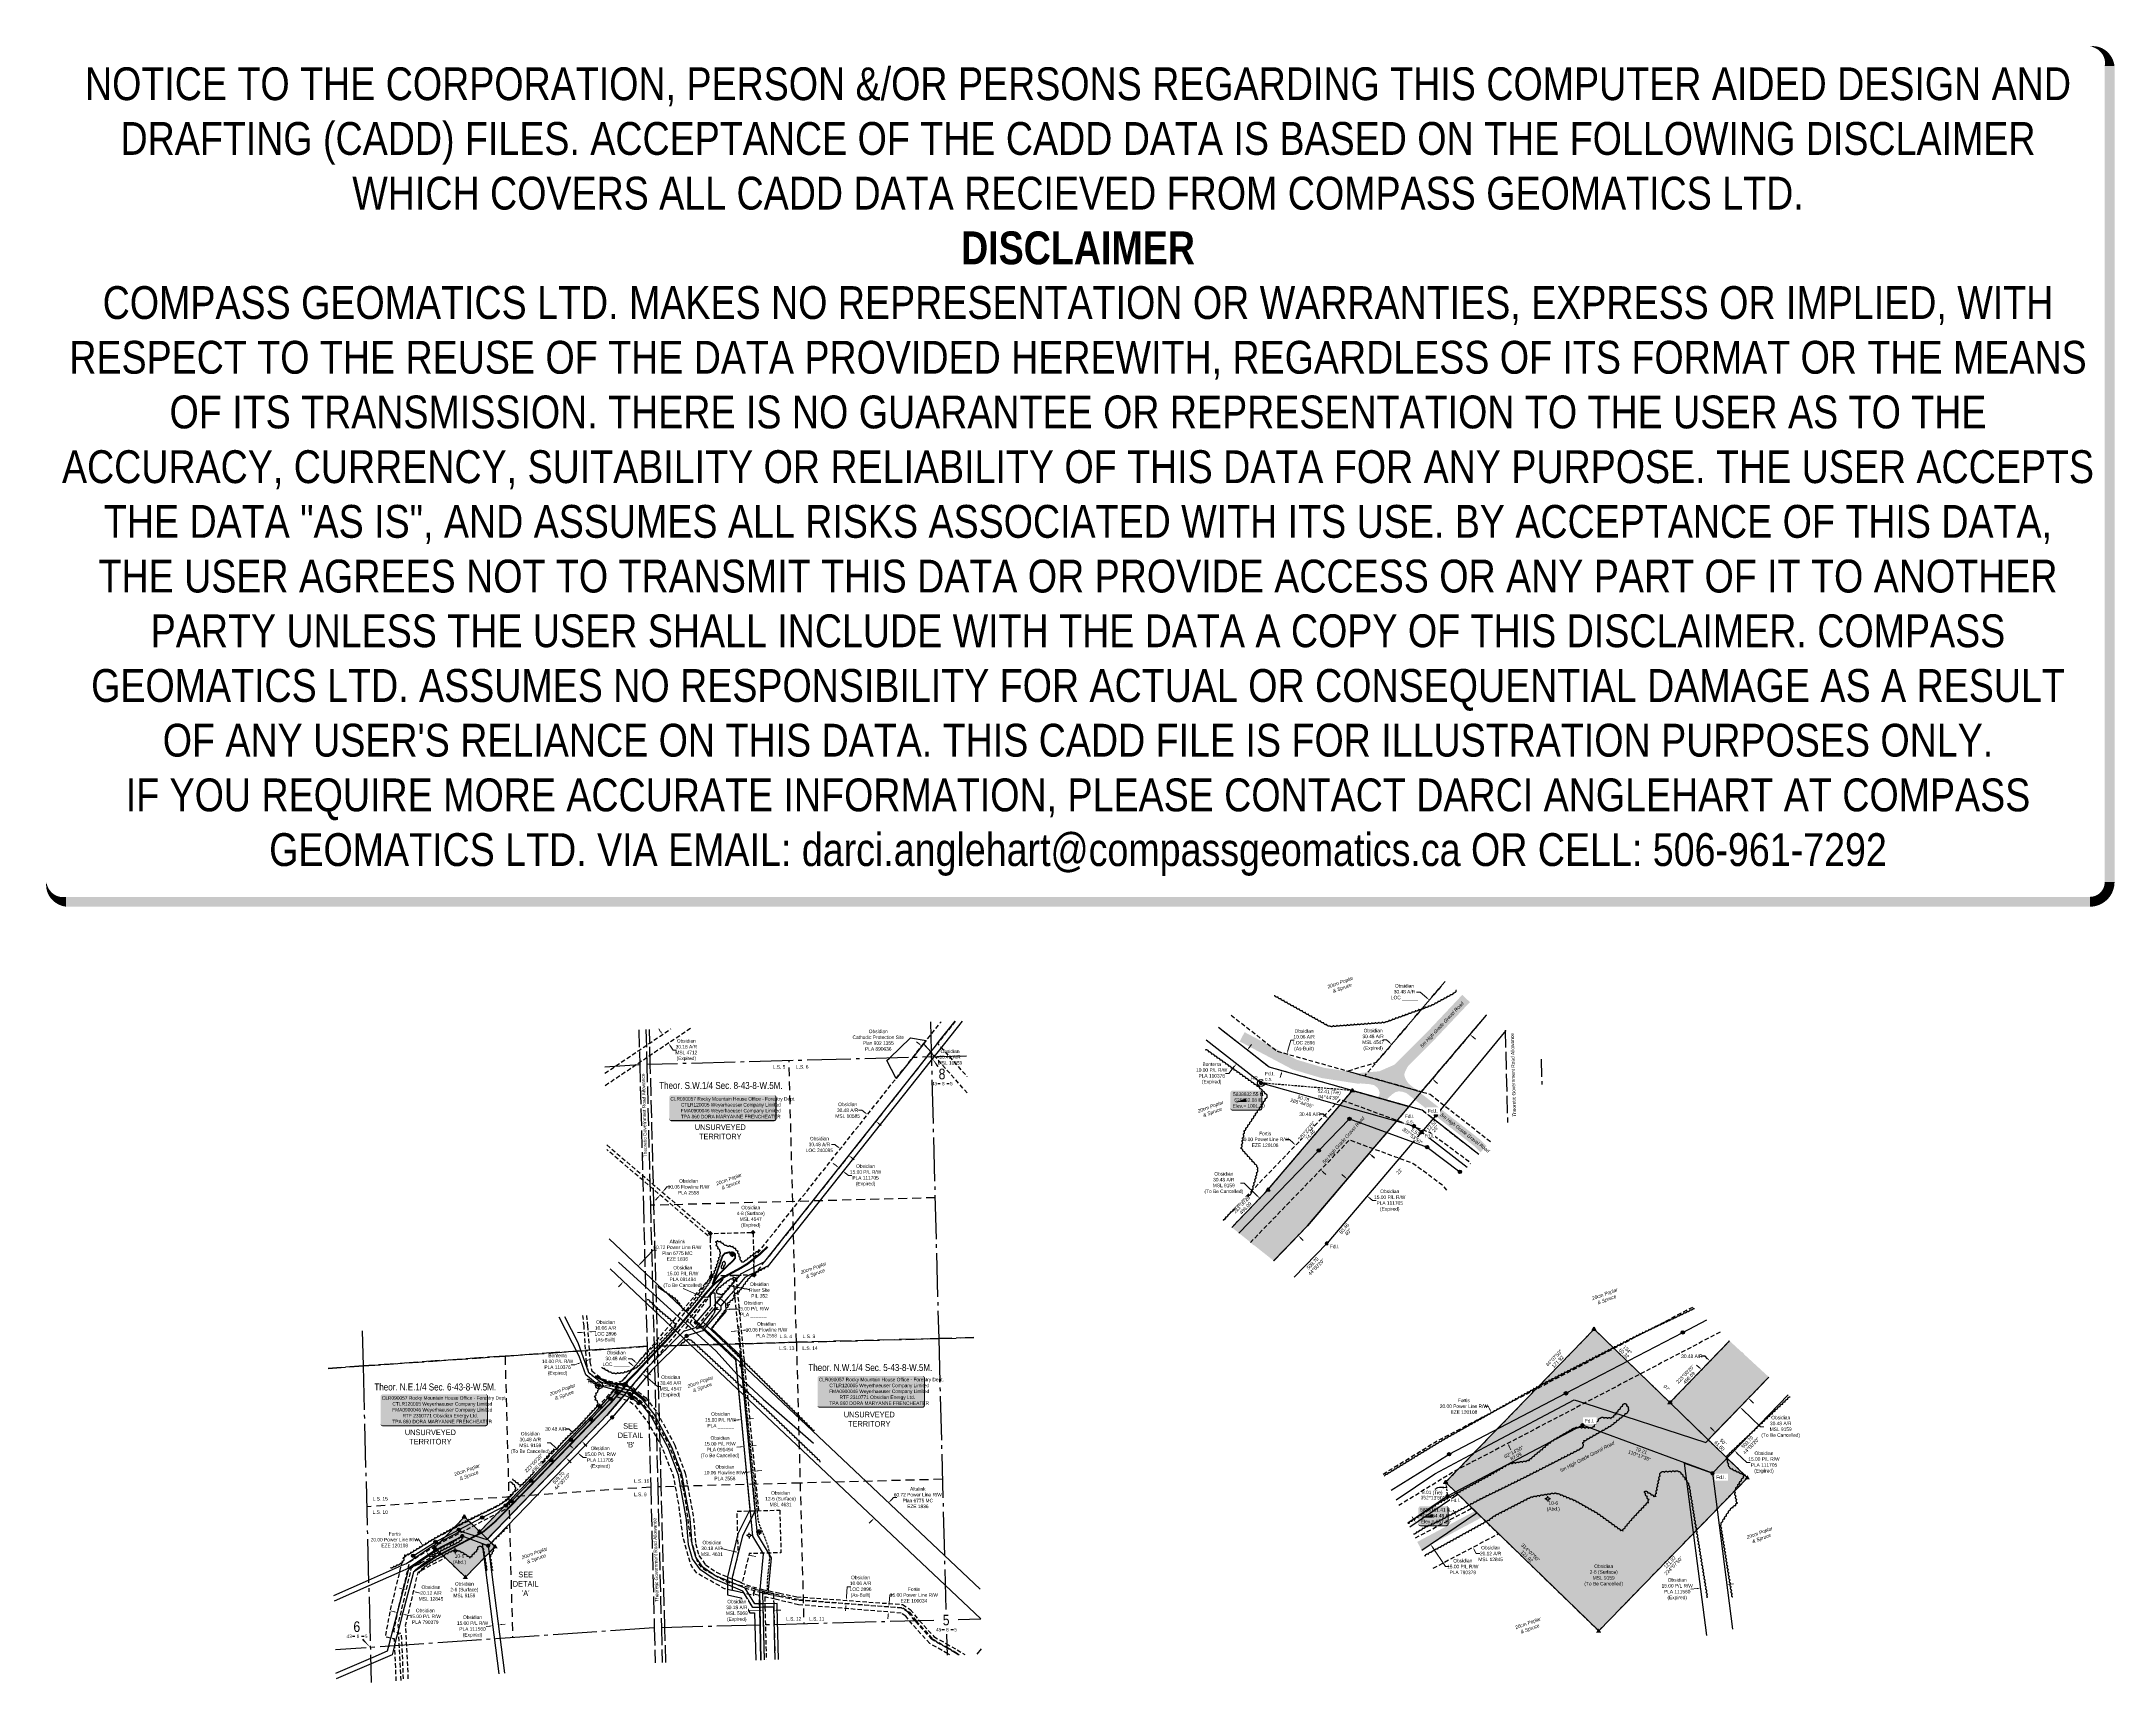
# Model space of a CAD drawing. Extents: x 624140 to 630060, y 5837784 to 5842470.
import ezdxf
from ezdxf.enums import TextEntityAlignment as Align

# ---------------------------------------------------------------- set-up
doc = ezdxf.new("R2010")
doc.units = 0
doc.header["$LTSCALE"] = 5
doc.header["$PDSIZE"] = 0.5
for name, pattern in [('0', [1, 1, 0]), ('foc-ACCESSROAD', [3.75, 2.5, -1.25]), ('foc-FLOWLINE', [3.75, 2.5, -1.25]), ('foc-LSD', [8, 5, -3]), ('foc-QUARTERLINE', [33, 25, -3, 2, -3]), ('foc-TIELINE', [1.875, 1.25, -0.625]), ('foc-UNSURVEYED', [12.5, 10, -2.5]), ('UG_PIPE', [1.875, 1.25, -0.625])]:
    doc.linetypes.add(name, pattern=pattern)
doc.layers.get('Defpoints').update_dxf_attribs({"color": 9})
for name, color, linetype in [('10', 1, 'Continuous'), ('35', 37, 'Continuous'), ('9', 3, 'Continuous'), ('AS-PIPE-UG', 44, 'UG_PIPE'), ('AS-POWER', 104, 'foc-POWER'), ('AS-POWER-EXISTING-PP', 72, 'Continuous'), ('AS-ROADS', 254, 'Continuous'), ('AS-SURFACE IMPACT', 7, 'Continuous'), ('C-AR', 13, 'foc-ACCESSROAD'), ('C-FLOWLINE', 13, 'foc-FLOWLINE'), ('C-RW', 13, 'Continuous'), ('C-SYMBOL', 7, 'Continuous'), ('C-WS', 13, 'foc-ACCESSROAD'), ('C-WS-S', 13, 'Continuous'), ('DETAIL-T', 7, 'Continuous'), ('F-EZE', 190, 'foc-FLOWLINE'), ('F-RW', 190, 'Continuous'), ('F-WS-S', 190, 'Continuous'), ('L-BD', 7, 'Continuous'), ('L-MON', 1, 'Continuous'), ('L-QSEC', 8, 'foc-QUARTERLINE'), ('L-ROAD-T', 7, 'Continuous'), ('L-SECLBL', 7, 'Continuous'), ('L-SECTION-LSD', 7, 'foc-LSD'), ('L-TIE', 7, 'foc-TIELINE'), ('L-TIE-T', 7, 'Continuous'), ('L-UNS-T', 3, 'Continuous'), ('L-USEC', 7, 'foc-UNSURVEYED'), ('P-PROPOSED', 10, 'Continuous'), ('P-PROPOSED-H', 21, 'Continuous'), ('P-TXT', 4, 'Continuous'), ('T-BUSH', 110, '0'), ('T-BUSH-T', 110, 'Continuous')]:
    doc.layers.add(name, color=color, linetype=linetype)
for name, color, linetype, lineweight in [('C-AR-T', 13, 'Continuous', 9), ('C-FLOWLINE-T', 13, 'Continuous', 9), ('C-RW-T', 13, 'Continuous', 9), ('C-WS-T', 13, 'Continuous', 9), ('F-EZE-T', 190, 'Continuous', 9), ('F-RW-T', 190, 'Continuous', 9), ('F-WS-T', 190, 'Continuous', 9), ('T-TEXT', 48, 'Continuous', 18)]:
    doc.layers.add(name, color=color, linetype=linetype, lineweight=lineweight)
doc.layers.add('DISCLAIMER', color=7, linetype='Continuous', plot=False)
doc.styles.add('100L', font='ARIALN.TTF', dxfattribs={"height": 11})
doc.styles.add('175L', font='ARIALN.TTF', dxfattribs={"height": 20})
doc.styles.add('80', font='ARIALN.TTF', dxfattribs={"height": 10})
doc.styles.add('80CG', font='ARIALN.TTF', dxfattribs={"height": 10})
doc.styles.add('80L', font='ARIALN.TTF', dxfattribs={"height": 10})
doc.styles.add('80LS', font='ARIALNI.TTF', dxfattribs={"height": 10})
doc.styles.add('foc-LtypeFont', font='ARIALN.TTF', dxfattribs={"height": 7.35})
doc.styles.add('SIMPLEX', font='ARIALN.TTF')
doc.linetypes.add('foc-POWER', pattern='A,6,-1,["P",foc-LtypeFont,S=0.2,R=0,X=-0.625,Y=-0.75],-1.24,4', length=12.24)
doc.dimstyles.new('Compass 5 000', dxfattribs={"dimscale": 5, "dimtxt": 9, "dimasz": 2, "dimexe": 0.2, "dimexo": 0.0625, "dimgap": 0.5, "dimtad": 0, "dimtih": 1, "dimtoh": 1, "dimzin": 0, "dimdsep": 46, "dimtxsty": '80CG', "dimcen": 0.1, "dimse1": 1, "dimse2": 1, "dimclrd": 256, "dimclrt": 256, "dimaunit": 1, "dimadec": 4, "dimazin": 0, "dimtfac": 0.06, "dimtofl": 0, "dimtmove": 0, "dimatfit": 1, "dimfxl": 0.2, "dimtolj": 1, "dimtzin": 0, "dimlwd": -1, "dimarcsym": 0})

# ---------------------------------------------------------------- blocks, each defined once
blk = doc.blocks.new('L-SECLBL')
at = {"layer": '9', "color": 7}
for p, q in [((-5.1, -27.8), (-12.3, -27.8)), ((20.7, -27.8), (13.5, -27.8))]:
    blk.add_line(p, q, dxfattribs=at)
at = {"layer": '10', "color": 2, "style": 'SIMPLEX'}
blk.add_attdef('SEC', text='', height=30, dxfattribs=at).set_placement((0, 0), align=Align.MIDDLE)
at = {"layer": '10', "color": 5, "style": '80L'}
blk.add_attdef('TWP', text='', height=9.5, dxfattribs=at).set_placement((-14.4, -27.4), align=Align.MIDDLE_RIGHT)
blk.add_attdef('RGE', text='', height=9.5, dxfattribs=at).set_placement((3.6, -27.4), align=Align.MIDDLE_CENTER)
blk.add_attdef('MER', text='', height=9.5, dxfattribs=at).set_placement((23.2, -27.4), align=Align.MIDDLE_LEFT)
blk = doc.blocks.new('*U665')
h = blk.add_hatch(color=255)
edge = h.paths.add_edge_path()
edge.add_line((-146.5, -45.5), (146.5, -45.5))
edge.add_arc((146.5, -39.5), 6, 270, 360)
edge.add_line((152.5, -39.5), (152.5, 38))
edge.add_arc((146.5, 38), 6, 0, 90)
edge.add_line((146.5, 44), (-146.5, 44))
edge.add_arc((-146.5, 38), 6, 90, 180)
edge.add_line((-152.5, 38), (-152.5, -39.5))
edge.add_arc((-146.5, -39.5), 6, 180, 270)
at = {"color": 44, "flags": 128}
blk.add_lwpolyline([(-146.5, -45.5, 3, 3, 0), (146.5, -45.5, 3, 3, 0.414214), (152.5, -39.5, 3, 3, 0), (152.5, 38, 3, 0, 0.414214), (146.5, 44, 0, 0, 0), (-146.5, 44, 0, 0, 0.414214), (-152.5, 38, 0, 0, 0), (-152.5, -39.5, 0, 3, 0.414214)], format="xyseb", close=True, dxfattribs=at)
at = {"color": 44, "style": '80'}
blk.add_attdef('ENTER_TEXT_001', (-36, -5), '', height=10, dxfattribs=at)
blk = doc.blocks.new('*U666')
h = blk.add_hatch(color=255)
edge = h.paths.add_edge_path()
edge.add_line((-146.5, -37), (146.5, -37))
edge.add_arc((146.5, -31), 6, 270, 360)
edge.add_line((152.5, -31), (152.5, 29.5))
edge.add_arc((146.5, 29.5), 6, 0, 90)
edge.add_line((146.5, 35.5), (-146.5, 35.5))
edge.add_arc((-146.5, 29.5), 6, 90, 180)
edge.add_line((-152.5, 29.5), (-152.5, -31))
edge.add_arc((-146.5, -31), 6, 180, 270)
at = {"color": 44, "flags": 128}
blk.add_lwpolyline([(-146.5, -37, 3, 3, 0), (146.5, -37, 3, 3, 0.414214), (152.5, -31, 3, 3, 0), (152.5, 29.5, 3, 0, 0.414214), (146.5, 35.5, 0, 0, 0), (-146.5, 35.5, 0, 0, 0.414214), (-152.5, 29.5, 0, 0, 0), (-152.5, -31, 0, 3, 0.414214)], format="xyseb", close=True, dxfattribs=at)
at = {"color": 44, "style": '80'}
blk.add_attdef('ENTER_TEXT_001', (-36, -5), '', height=10, dxfattribs=at)
blk = doc.blocks.new('LABEL_ROAD_THEORETIC')
at = {"layer": 'L-ROAD-T', "style": '80L'}
blk.add_text('Theoretic Government Road Allowance', height=10, dxfattribs=at).set_placement((0, 0), align=Align.MIDDLE_CENTER)
blk = doc.blocks.new('*D670')
at = {"layer": 'C-AR-T', "transparency": 16777216}
for p, q in [((626121.3, 5838157.5), (626082.5, 5838166.9)), ((626170, 5838145.6), (626179.7, 5838143.3))]:
    blk.add_line(p, q, dxfattribs=at)
for points in [[(626121.7, 5838159.1), (626120.9, 5838155.9), (626131, 5838155.1)], [(626170.4, 5838147.3), (626169.6, 5838144), (626160.3, 5838148)]]:
    blk.add_solid(points, dxfattribs=at)
at = {"layer": 'Defpoints', "color": 0, "transparency": 16777216}
for p in [(626125.8, 5838133.9), (626131, 5838155.1), (626155.1, 5838126.7)]:
    blk.add_point(p, dxfattribs=at)
at = {"layer": 'C-AR-T', "transparency": 16777216, "insert": (626054.8, 5838166.9), "char_height": 10, "attachment_point": 5, "style": '80CG'}
blk.add_mtext('\\A1;Obsidian\\P30.18 A/R\\PMSL 4631', dxfattribs=at)
blk = doc.blocks.new('*D671')
at = {"layer": 'C-AR-T', "transparency": 16777216}
for p, q in [((626191.4, 5837989.4), (626153.6, 5837988.5)), ((626241.5, 5837990.5), (626251.5, 5837990.8))]:
    blk.add_line(p, q, dxfattribs=at)
for points in [[(626191.4, 5837991), (626191.5, 5837987.7), (626201.4, 5837989.6)], [(626241.5, 5837992.2), (626241.6, 5837988.9), (626231.5, 5837990.3)]]:
    blk.add_solid(points, dxfattribs=at)
at = {"layer": 'Defpoints', "color": 0, "transparency": 16777216}
for p in [(626231.5, 5837990.3), (626201.9, 5837971.4, 984.8), (626232, 5837972.1)]:
    blk.add_point(p, dxfattribs=at)
at = {"layer": 'C-AR-T', "transparency": 16777216, "insert": (626125.7, 5837988.5), "char_height": 10, "attachment_point": 5, "style": '80CG', "bg_fill": 3, "box_fill_scale": 1.1, "bg_fill_color": 256, "bg_fill_true_color": 13158600, "bg_fill_transparency": 0}
blk.add_mtext('\\A1;Obsidian\\P30.18 A/R\\PMSL 5069\\P(Expired)', dxfattribs=at)
blk = doc.blocks.new('*D672')
at = {"layer": 'C-RW-T', "transparency": 16777216}
for p, q in [((626409.1, 5839260.1), (626401.2, 5839266.3)), ((626436.6, 5839238.2), (626444.4, 5839232)), ((626444.4, 5839232), (626454.4, 5839232))]:
    blk.add_line(p, q, dxfattribs=at)
for points in [[(626410.1, 5839261.4), (626408, 5839258.8), (626416.9, 5839253.8)], [(626437.6, 5839239.5), (626435.6, 5839236.9), (626428.8, 5839244.4)]]:
    blk.add_solid(points, dxfattribs=at)
at = {"layer": 'Defpoints', "color": 0, "transparency": 16777216}
for p in [(626428.8, 5839244.4), (626332.4, 5839147.4), (626344.3, 5839138)]:
    blk.add_point(p, dxfattribs=at)
at = {"layer": 'C-RW-T', "transparency": 16777216, "insert": (626493.5, 5839232), "char_height": 10, "attachment_point": 5, "style": '80CG'}
blk.add_mtext('\\A1;Obsidian\\P15.00 P/L R/W\\PPLA 111705\\P(Expired)', dxfattribs=at)
blk = doc.blocks.new('*D673')
at = {"layer": 'C-RW-T', "transparency": 16777216}
for p, q in [((625908.3, 5839642.5), (625902.8, 5839650.8)), ((625936.3, 5839600.9), (625943.7, 5839589.9)), ((625943.7, 5839589.9), (625953.7, 5839589.9))]:
    blk.add_line(p, q, dxfattribs=at)
for points in [[(625909.7, 5839643.5), (625907, 5839641.6), (625913.9, 5839634.2)], [(625937.7, 5839601.8), (625935, 5839600), (625930.8, 5839609.2)]]:
    blk.add_solid(points, dxfattribs=at)
at = {"layer": 'Defpoints', "color": 0, "transparency": 16777216}
for p in [(625899.8, 5839624.8), (625916.7, 5839599.7), (625930.8, 5839609.2)]:
    blk.add_point(p, dxfattribs=at)
at = {"layer": 'C-RW-T', "transparency": 16777216, "insert": (625981.6, 5839589.9), "char_height": 10, "attachment_point": 5, "style": '80CG'}
blk.add_mtext('\\A1;Obsidian\\P30.18 A/R\\PMSL 4712\\P(Expired)', dxfattribs=at)
blk = doc.blocks.new('*D674')
at = {"layer": 'C-AR-T', "transparency": 16777216}
for p, q in [((626405.9, 5839320.4), (626395.9, 5839320.4)), ((626413.7, 5839314.1), (626405.9, 5839320.4)), ((626453.3, 5839282.8), (626461.1, 5839276.6))]:
    blk.add_line(p, q, dxfattribs=at)
for points in [[(626414.8, 5839315.4), (626412.7, 5839312.8), (626421.6, 5839307.9)], [(626454.3, 5839284.1), (626452.2, 5839281.5), (626445.4, 5839289)]]:
    blk.add_solid(points, dxfattribs=at)
at = {"layer": 'Defpoints', "color": 0, "transparency": 16777216}
for p in [(626419.6, 5839305.4), (626421.6, 5839307.9), (626443.5, 5839286.5)]:
    blk.add_point(p, dxfattribs=at)
at = {"layer": 'C-AR-T', "transparency": 16777216, "insert": (626361.6, 5839320.4), "char_height": 10, "attachment_point": 5, "style": '80CG'}
blk.add_mtext('\\A1;Obsidian\\P30.48 A/R\\PLOC 240095', dxfattribs=at)
blk = doc.blocks.new('*D675')
at = {"layer": 'C-FLOWLINE-T', "transparency": 16777216}
for p, q in [((626157.3, 5838384.8), (626143.3, 5838383.1)), ((626187.1, 5838388.5), (626197, 5838389.7))]:
    blk.add_line(p, q, dxfattribs=at)
for points in [[(626157.1, 5838386.5), (626157.5, 5838383.2), (626167.2, 5838386)], [(626186.9, 5838390.1), (626187.3, 5838386.8), (626177.2, 5838387.2)]]:
    blk.add_solid(points, dxfattribs=at)
at = {"layer": 'Defpoints', "color": 0, "transparency": 16777216}
for p in [(626177.2, 5838387.2), (626174, 5838331.1), (626183.9, 5838332.3)]:
    blk.add_point(p, dxfattribs=at)
at = {"layer": 'C-FLOWLINE-T', "transparency": 16777216, "insert": (626091.8, 5838383.1), "char_height": 10, "attachment_point": 5, "style": '80CG'}
blk.add_mtext('\\A1;Obsidian\\P10.06 Flowline R/W\\PPLA 2558', dxfattribs=at)
blk = doc.blocks.new('*D676')
at = {"layer": 'C-FLOWLINE-T', "transparency": 16777216}
for p, q in [((625900.4, 5839168.8), (625893.9, 5839161.2)), ((625919.9, 5839191.7), (625926.4, 5839199.3)), ((625926.4, 5839199.3), (625936.4, 5839199.3))]:
    blk.add_line(p, q, dxfattribs=at)
for points in [[(625899.1, 5839169.8), (625901.7, 5839167.7), (625906.9, 5839176.4)], [(625918.7, 5839192.8), (625921.2, 5839190.6), (625913.5, 5839184.1)]]:
    blk.add_solid(points, dxfattribs=at)
at = {"layer": 'Defpoints', "color": 0, "transparency": 16777216}
for p in [(625913.5, 5839184.1), (625973.4, 5839119.6), (625979.9, 5839127.3)]:
    blk.add_point(p, dxfattribs=at)
at = {"layer": 'C-FLOWLINE-T', "transparency": 16777216, "insert": (625987.9, 5839199.3), "char_height": 10, "attachment_point": 5, "style": '80CG'}
blk.add_mtext('\\A1;Obsidian\\P10.06 Flowline R/W\\PPLA 2558', dxfattribs=at)
blk = doc.blocks.new('*D677')
at = {"layer": 'C-FLOWLINE-T', "transparency": 16777216}
for p, q in [((626119.3, 5838787.3), (626109.3, 5838786.4)), ((626149.2, 5838790.2), (626159.1, 5838791.2))]:
    blk.add_line(p, q, dxfattribs=at)
for points in [[(626119.1, 5838789), (626119.4, 5838785.7), (626129.2, 5838788.3)], [(626149, 5838791.9), (626149.3, 5838788.5), (626139.2, 5838789.3)]]:
    blk.add_solid(points, dxfattribs=at)
at = {"layer": 'Defpoints', "color": 0, "transparency": 16777216}
for p in [(626125.9, 5838823.1), (626135.9, 5838824), (626139.2, 5838789.3)]:
    blk.add_point(p, dxfattribs=at)
at = {"layer": 'C-FLOWLINE-T', "transparency": 16777216, "insert": (626210.6, 5838791.2), "char_height": 10, "attachment_point": 5, "style": '80CG'}
blk.add_mtext('\\A1;Obsidian\\P10.06 Flowline R/W\\PPLA 2558', dxfattribs=at)
blk = doc.blocks.new('GABD')
for p, q in [((-0.8, 0), (-1.6, 0)), ((0, 0.8), (0, 1.6)), ((1.6, 0), (0.8, 0)), ((0, -0.8), (0, -1.6))]:
    blk.add_line(p, q)
blk.add_circle((0, 0), 0.8)
blk = doc.blocks.new('*D680')
at = {"layer": 'C-RW-T', "transparency": 16777216}
for p, q in [((626135.9, 5838456.8), (626125.9, 5838455.9)), ((626170.7, 5838460.1), (626180.7, 5838461.1))]:
    blk.add_line(p, q, dxfattribs=at)
for points in [[(626135.7, 5838458.5), (626136, 5838455.2), (626145.8, 5838457.8)], [(626170.5, 5838461.8), (626170.9, 5838458.5), (626160.8, 5838459.2)]]:
    blk.add_solid(points, dxfattribs=at)
at = {"layer": 'Defpoints', "color": 0, "transparency": 16777216}
for p in [(626145.8, 5838457.8), (626146.8, 5838447.7), (626161.7, 5838449.1)]:
    blk.add_point(p, dxfattribs=at)
at = {"layer": 'C-RW-T', "transparency": 16777216, "insert": (626077.9, 5838455.9), "char_height": 10, "attachment_point": 5, "style": '80CG'}
blk.add_mtext('\\A1;Obsidian\\P15.00 P/L R/W\\PPLA 091494\\P(To Be Cancelled)', dxfattribs=at)
blk = doc.blocks.new('*D681')
at = {"layer": 'C-RW-T', "transparency": 16777216}
for p, q in [((626070, 5838849.1), (626060, 5838849)), ((626105, 5838849.6), (626133.7, 5838850))]:
    blk.add_line(p, q, dxfattribs=at)
for points in [[(626069.9, 5838850.8), (626070, 5838847.4), (626080, 5838849.2)], [(626104.9, 5838851.3), (626105, 5838847.9), (626095, 5838849.5)]]:
    blk.add_solid(points, dxfattribs=at)
at = {"layer": 'Defpoints', "color": 0, "transparency": 16777216}
for p in [(626079.9, 5838855.4), (626094.9, 5838855.6), (626095, 5838849.5)]:
    blk.add_point(p, dxfattribs=at)
at = {"layer": 'C-RW-T', "transparency": 16777216, "insert": (626172.8, 5838850), "char_height": 10, "attachment_point": 5, "style": '80CG'}
blk.add_mtext('\\A1;Obsidian\\P15.00 P/L R/W\\PPLA ______', dxfattribs=at)
blk = doc.blocks.new('*D682')
at = {"layer": 'C-RW-T', "transparency": 16777216}
for p, q in [((626128.5, 5838533.6), (626118.6, 5838532.6)), ((626163.3, 5838536.9), (626173.3, 5838537.9))]:
    blk.add_line(p, q, dxfattribs=at)
for points in [[(626128.4, 5838535.3), (626128.7, 5838531.9), (626138.5, 5838534.6)], [(626163.2, 5838538.6), (626163.5, 5838535.3), (626153.4, 5838536)]]:
    blk.add_solid(points, dxfattribs=at)
at = {"layer": 'Defpoints', "color": 0, "transparency": 16777216}
for p in [(626138.5, 5838534.6), (626138.9, 5838530.2), (626153.8, 5838531.6)]:
    blk.add_point(p, dxfattribs=at)
at = {"layer": 'C-RW-T', "transparency": 16777216, "insert": (626079.5, 5838532.6), "char_height": 10, "attachment_point": 5, "style": '80CG'}
blk.add_mtext('\\A1;Obsidian\\P15.00 P/L R/W\\PPLA ______', dxfattribs=at)
blk = doc.blocks.new('*D683')
at = {"layer": 'Defpoints', "color": 0, "transparency": 16777216}
for p in [(626559.8, 5838000.2), (626567.7, 5837984.5, 984.8), (626568.9, 5837999.4, 984.8)]:
    blk.add_point(p, dxfattribs=at)
at = {"layer": 'F-EZE-T', "transparency": 16777216}
for p, q in [((626560.6, 5838010.1), (626562.5, 5838033.8)), ((626562.5, 5838033.8), (626572.5, 5838033.8)), ((626557.8, 5837975.2), (626557, 5837965.3))]:
    blk.add_line(p, q, dxfattribs=at)
for points in [[(626556.1, 5837975.4), (626559.4, 5837975.1), (626558.6, 5837985.2)], [(626558.9, 5838010.3), (626562.3, 5838010), (626559.8, 5838000.2)]]:
    blk.add_solid(points, dxfattribs=at)
at = {"layer": 'F-EZE-T', "transparency": 16777216, "insert": (626631.6, 5838033.8), "char_height": 10, "attachment_point": 5, "style": '80CG'}
blk.add_mtext('\\A1;Fortis\\P15.00 Power Line R/W\\PEZE 100034', dxfattribs=at)
blk = doc.blocks.new('GAS')
h = blk.add_hatch(color=255)
h.dxf.hatch_style = 1
edge = h.paths.add_edge_path()
edge.add_arc((0, 0), 0.9, 0, 360)
for p, q in [((-0.8, 0), (-1.6, 0)), ((-0.6, 0.6), (-1.1, 1.1)), ((0, 0.8), (0, 1.6)), ((0.6, 0.6), (1.1, 1.1)), ((1.6, 0), (0.8, 0)), ((-0.6, -0.6), (-1.1, -1.1)), ((0, -0.8), (0, -1.6)), ((1.1, -1.1), (0.6, -0.6))]:
    blk.add_line(p, q)
blk.add_circle((0, 0), 0.8)
blk = doc.blocks.new('*D684')
at = {"layer": 'C-AR-T', "transparency": 16777216}
for p, q in [((626439.2, 5838028.3), (626441.3, 5838057.3)), ((626441.3, 5838057.3), (626451.3, 5838057.3)), ((626437, 5837998.4), (626436.2, 5837988.4))]:
    blk.add_line(p, q, dxfattribs=at)
for points in [[(626435.3, 5837998.5), (626438.6, 5837998.3), (626437.7, 5838008.4)], [(626437.5, 5838028.4), (626440.8, 5838028.2), (626438.4, 5838018.4)]]:
    blk.add_solid(points, dxfattribs=at)
at = {"layer": 'Defpoints', "color": 0, "transparency": 16777216}
for p in [(626429.8, 5838009, 984.8), (626430.5, 5838018.9, 984.8), (626438.4, 5838018.4)]:
    blk.add_point(p, dxfattribs=at)
at = {"layer": 'C-AR-T', "transparency": 16777216, "insert": (626479.2, 5838057.3), "char_height": 10, "attachment_point": 5, "style": '80CG'}
blk.add_mtext('\\A1;Obsidian\\P10.06 A/R\\PLOC 2896\\P(As-Built)', dxfattribs=at)
blk = doc.blocks.new('*D685')
at = {"layer": 'C-RW-T', "transparency": 16777216}
for p, q in [((625147.2, 5837985.9), (625137.5, 5837988.5)), ((625181.1, 5837977.1), (625197.1, 5837972.9))]:
    blk.add_line(p, q, dxfattribs=at)
for points in [[(625147.6, 5837987.6), (625146.8, 5837984.3), (625156.9, 5837983.4)], [(625181.5, 5837978.7), (625180.6, 5837975.5), (625171.4, 5837979.6)]]:
    blk.add_solid(points, dxfattribs=at)
at = {"layer": 'Defpoints', "color": 0, "transparency": 16777216}
for p in [(625165.8, 5838018), (625180.4, 5838014.2), (625171.4, 5837979.6)]:
    blk.add_point(p, dxfattribs=at)
at = {"layer": 'C-RW-T', "transparency": 16777216, "insert": (625236.2, 5837972.9), "char_height": 10, "attachment_point": 5, "style": '80CG'}
blk.add_mtext('\\A1;Obsidian\\P15.00 P/L R/W\\PPLA 790379', dxfattribs=at)
blk = doc.blocks.new('*D686')
at = {"layer": 'C-RW-T', "transparency": 16777216}
for p, q in [((625653.8, 5838456.9), (625646.6, 5838463.8)), ((625679.3, 5838432.9), (625686.6, 5838426)), ((625686.6, 5838426), (625696.6, 5838426))]:
    blk.add_line(p, q, dxfattribs=at)
for points in [[(625655, 5838458.1), (625652.7, 5838455.7), (625661.1, 5838450.1)], [(625680.4, 5838434.1), (625678.1, 5838431.7), (625672, 5838439.8)]]:
    blk.add_solid(points, dxfattribs=at)
at = {"layer": 'Defpoints', "color": 0, "transparency": 16777216}
for p in [(625655.5, 5838444.1), (625666.4, 5838433.8), (625672, 5838439.8)]:
    blk.add_point(p, dxfattribs=at)
at = {"layer": 'C-RW-T', "transparency": 16777216, "insert": (625735.7, 5838426), "char_height": 10, "attachment_point": 5, "style": '80CG'}
blk.add_mtext('\\A1;Obsidian\\P15.00 P/L R/W\\PPLA 111705\\P(Expired)', dxfattribs=at)
blk = doc.blocks.new('*D687')
at = {"layer": 'C-AR-T', "transparency": 16777216}
for p, q in [((625172.4, 5838050.7), (625162.7, 5838053)), ((625211.5, 5838041.6), (625221.3, 5838039.3))]:
    blk.add_line(p, q, dxfattribs=at)
for points in [[(625172.8, 5838052.4), (625172.1, 5838049.1), (625182.2, 5838048.5)], [(625211.9, 5838043.2), (625211.1, 5838040), (625201.8, 5838043.9)]]:
    blk.add_solid(points, dxfattribs=at)
at = {"layer": 'Defpoints', "color": 0, "transparency": 16777216}
for p in [(625182.8, 5838051.2), (625201.8, 5838043.9), (625202.4, 5838046.6)]:
    blk.add_point(p, dxfattribs=at)
at = {"layer": 'C-AR-T', "transparency": 16777216, "insert": (625252.4, 5838039.3), "char_height": 10, "attachment_point": 5, "style": '80CG'}
blk.add_mtext('\\A1;Obsidian\\P20.12 A/R\\PMSL 12845', dxfattribs=at)
blk = doc.blocks.new('*D689')
at = {"layer": 'C-AR-T', "transparency": 16777216}
for p, q in [((626646.3, 5839607.7), (626638.5, 5839614)), ((626685.7, 5839576.3), (626693.6, 5839570)), ((626693.6, 5839570), (626703.6, 5839570))]:
    blk.add_line(p, q, dxfattribs=at)
for points in [[(626647.3, 5839609), (626645.2, 5839606.4), (626654.1, 5839601.5)], [(626686.8, 5839577.6), (626684.7, 5839575), (626677.9, 5839582.5)]]:
    blk.add_solid(points, dxfattribs=at)
at = {"layer": 'Defpoints', "color": 0, "transparency": 16777216}
for p in [(626689.9, 5839646.4), (626677.9, 5839582.5), (626713.7, 5839627.4)]:
    blk.add_point(p, dxfattribs=at)
at = {"layer": 'C-AR-T', "transparency": 16777216, "insert": (626734.7, 5839570), "char_height": 10, "attachment_point": 5, "style": '80CG'}
blk.add_mtext('\\A1;Obsidian\\P30.48 A/R\\PMSL 10059', dxfattribs=at)
blk = doc.blocks.new('*D690')
at = {"layer": 'C-AR-T', "transparency": 16777216}
for p, q in [((626483.3, 5839418.1), (626473.3, 5839418.1)), ((626491.1, 5839411.9), (626483.3, 5839418.1)), ((626530.7, 5839380.5), (626538.5, 5839374.3))]:
    blk.add_line(p, q, dxfattribs=at)
for points in [[(626492.2, 5839413.2), (626490.1, 5839410.5), (626499, 5839405.6)], [(626531.7, 5839381.8), (626529.7, 5839379.2), (626522.9, 5839386.7)]]:
    blk.add_solid(points, dxfattribs=at)
at = {"layer": 'Defpoints', "color": 0, "transparency": 16777216}
for p in [(626497.6, 5839403.9), (626499, 5839405.6), (626521.5, 5839385)]:
    blk.add_point(p, dxfattribs=at)
at = {"layer": 'C-AR-T', "transparency": 16777216, "insert": (626442.2, 5839418.1), "char_height": 10, "attachment_point": 5, "style": '80CG'}
blk.add_mtext('\\A1;Obsidian\\P30.48 A/R\\PMSL 10585', dxfattribs=at)
blk = doc.blocks.new('*D691')
at = {"layer": 'Defpoints', "color": 0, "transparency": 16777216}
for p in [(625228.8, 5838174.7), (625229.7, 5838175.3), (625240.2, 5838158.2)]:
    blk.add_point(p, dxfattribs=at)
at = {"layer": 'F-EZE-T', "transparency": 16777216}
for p, q in [((625218.4, 5838191.8), (625208.4, 5838191.8)), ((625223.6, 5838183.2), (625218.4, 5838191.8)), ((625244.5, 5838149.2), (625249.8, 5838140.7))]:
    blk.add_line(p, q, dxfattribs=at)
for points in [[(625225, 5838184.1), (625222.2, 5838182.4), (625228.8, 5838174.7)], [(625246, 5838150.1), (625243.1, 5838148.3), (625239.3, 5838157.7)]]:
    blk.add_solid(points, dxfattribs=at)
at = {"layer": 'F-EZE-T', "transparency": 16777216, "insert": (625148.8, 5838191.8), "char_height": 10, "attachment_point": 5, "style": '80CG'}
blk.add_mtext('\\A1;Fortis\\P20.00 Power Line R/W\\PEZE 120108', dxfattribs=at)
blk = doc.blocks.new('POWERPOLE')
h = blk.add_hatch(color=255)
edge = h.paths.add_edge_path()
edge.add_arc((0, 0), 0.96, 0, 360)
at = {"linetype": 'Continuous'}
for p, q in [((0.7, -0.7), (-0.7, 0.7)), ((-0.7, -0.7), (0.7, 0.7))]:
    blk.add_line(p, q, dxfattribs=at)
blk.add_circle((0, 0), 0.96, dxfattribs=at)
blk = doc.blocks.new('STRIA')
blk.add_hatch(color=255).paths.add_polyline_path([(0, 1.5), (-1.5, -0.9), (1.4, -0.9)])
blk = doc.blocks.new('STRIAA')
blk.add_blockref('STRIA', (0, 0))
blk = doc.blocks.new('STRIB')
at = {"color": 1}
blk.add_solid([(-1.1, -0.7), (0, 1.1), (1, -0.7)], dxfattribs=at)
blk = doc.blocks.new('STRIBB')
blk.add_blockref('STRIB', (0, 0))
blk = doc.blocks.new('STRICC')
for name in ['STRIAA', 'STRIBB']:
    blk.add_blockref(name, (0, 0))
blk = doc.blocks.new('fdspike')
blk.add_blockref('STRICC', (0, 0))
blk = doc.blocks.new('fdia')
at = {"color": 255, "const_width": 1}
blk.add_lwpolyline([(-0.5, 0, 1), (0.5, 0, 1)], format="xyb", close=True, dxfattribs=at)
blk = doc.blocks.new('Fdiaa')
blk.add_blockref('fdia', (0, 0))
blk = doc.blocks.new('fdib')
at = {"color": 1, "const_width": 1.6}
blk.add_lwpolyline([(-0.4, 0, 1), (0.4, 0, 1)], format="xyb", close=True, dxfattribs=at)
at = {"color": 1}
blk.add_circle((0, 0), 0.8, dxfattribs=at)
blk = doc.blocks.new('Fdibb')
blk.add_blockref('fdib', (0, 0))
blk = doc.blocks.new('fdicc')
for name in ['Fdibb', 'Fdiaa']:
    blk.add_blockref(name, (0, 0))
blk = doc.blocks.new('FDI')
blk.add_blockref('fdicc', (0, 0))
blk = doc.blocks.new('TRIA')
blk.add_hatch(color=255).paths.add_polyline_path([(0, 1.5), (-1.5, -0.9), (1.4, -0.9)])
blk = doc.blocks.new('TRIAA')
blk.add_blockref('TRIA', (0, 0))
blk = doc.blocks.new('TRIB')
at = {"color": 1}
blk.add_lwpolyline([(-1.1, -0.7), (0, 1.1), (1, -0.7)], close=True, dxfattribs=at)
blk = doc.blocks.new('TRIBB')
blk.add_blockref('TRIB', (0, 0))
blk = doc.blocks.new('TRICC')
for name in ['TRIAA', 'TRIBB']:
    blk.add_blockref(name, (0, 0))
blk = doc.blocks.new('plspike')
blk.add_blockref('TRICC', (0, 0))
blk = doc.blocks.new('SMONA')
blk.add_hatch(color=255).paths.add_polyline_path([(0, -1.5), (1.5, 0), (0, 1.5), (-1.5, 0)])
blk = doc.blocks.new('SMONAA')
blk.add_blockref('SMONA', (0, 0))
blk = doc.blocks.new('SMONB')
at = {"color": 1}
blk.add_solid([(0, 1.2), (1.2, 0), (-1.2, 0), (0, -1.2)], dxfattribs=at)
blk = doc.blocks.new('SMONBB')
blk.add_blockref('SMONB', (0, 0))
blk = doc.blocks.new('SMONCC')
for name in ['SMONAA', 'SMONBB']:
    blk.add_blockref(name, (0, 0))
blk = doc.blocks.new('FDIBAR')
blk.add_blockref('SMONCC', (0, 0))
blk = doc.blocks.new('*D692')
at = {"layer": 'Defpoints', "color": 0, "transparency": 16777216}
for p in [(625843.7, 5838973), (625854.2, 5838963), (625812.5, 5838918.9)]:
    blk.add_point(p, dxfattribs=at)
at = {"layer": 'F-RW-T', "transparency": 16777216}
for p, q in [((625850.5, 5838980.2), (625886.5, 5839018.3)), ((625886.5, 5839018.3), (625896.5, 5839018.3)), ((625795.1, 5838921.6), (625788.3, 5838914.3))]:
    blk.add_line(p, q, dxfattribs=at)
for points in [[(625793.9, 5838922.7), (625796.3, 5838920.4), (625802, 5838928.8)], [(625849.3, 5838981.4), (625851.7, 5838979.1), (625843.7, 5838973)]]:
    blk.add_solid(points, dxfattribs=at)
at = {"layer": 'F-RW-T', "transparency": 16777216, "insert": (625956, 5839018.3), "char_height": 10, "attachment_point": 5, "style": '80CG'}
blk.add_mtext('\\A1;Altalink\\P60.72 Power Line R/W\\PPlan 6775 MC\\PEZE 1836', dxfattribs=at)
blk = doc.blocks.new('*D693')
at = {"layer": 'Defpoints', "color": 0, "transparency": 16777216}
for p in [(626555.8, 5838300.6), (626559.4, 5838297.2), (626514.1, 5838256.5)]:
    blk.add_point(p, dxfattribs=at)
at = {"layer": 'F-RW-T', "transparency": 16777216}
for p, q in [((626566.2, 5838304.5), (626573.1, 5838311.8)), ((626573.1, 5838311.8), (626583.1, 5838311.8)), ((626510.8, 5838245.8), (626504, 5838238.5))]:
    blk.add_line(p, q, dxfattribs=at)
for points in [[(626565, 5838305.6), (626567.5, 5838303.4), (626559.4, 5838297.2)], [(626509.6, 5838247), (626512.1, 5838244.7), (626517.7, 5838253.1)]]:
    blk.add_solid(points, dxfattribs=at)
at = {"layer": 'F-RW-T', "transparency": 16777216, "insert": (626642.7, 5838311.8), "char_height": 10, "attachment_point": 5, "style": '80CG'}
blk.add_mtext('\\A1;Altalink\\P60.72 Power Line R/W\\PPlan 6775 MC\\PEZE 1836', dxfattribs=at)
blk = doc.blocks.new('*D694')
at = {"layer": 'C-AR-T', "transparency": 16777216}
for p, q in [((625680.8, 5838783.8), (625670.8, 5838783.1)), ((625710.7, 5838785.8), (625723.1, 5838786.6))]:
    blk.add_line(p, q, dxfattribs=at)
for points in [[(625680.7, 5838785.4), (625680.9, 5838782.1), (625690.7, 5838784.4)], [(625710.6, 5838787.4), (625710.8, 5838784.1), (625700.7, 5838785.1)]]:
    blk.add_solid(points, dxfattribs=at)
at = {"layer": 'Defpoints', "color": 0, "transparency": 16777216}
for p in [(625692, 5838765.1), (625700.7, 5838785.1), (625702, 5838765.8)]:
    blk.add_point(p, dxfattribs=at)
at = {"layer": 'C-AR-T', "transparency": 16777216, "insert": (625751, 5838786.6), "char_height": 10, "attachment_point": 5, "style": '80CG'}
blk.add_mtext('\\A1;Obsidian\\P10.06 A/R\\PLOC 2896\\P(As-Built)', dxfattribs=at)
blk = doc.blocks.new('*D695')
at = {"layer": 'Defpoints', "color": 0, "transparency": 16777216}
for p in [(625681.5, 5838699), (625681.9, 5838697.9), (625690.9, 5838702.3)]:
    blk.add_point(p, dxfattribs=at)
at = {"layer": 'F-RW-T', "transparency": 16777216}
for p, q in [((625663, 5838691.3), (625653, 5838691.3)), ((625672.4, 5838694.6), (625663, 5838691.3)), ((625700.7, 5838704.5), (625710.2, 5838707.8))]:
    blk.add_line(p, q, dxfattribs=at)
for points in [[(625671.9, 5838696.1), (625673, 5838693), (625681.9, 5838697.9)], [(625700.2, 5838706), (625701.3, 5838702.9), (625691.3, 5838701.2)]]:
    blk.add_solid(points, dxfattribs=at)
at = {"layer": 'F-RW-T', "transparency": 16777216, "insert": (625613.9, 5838691.3), "char_height": 10, "attachment_point": 5, "style": '80CG'}
blk.add_mtext('\\A1;Bonterra\\P10.00 P/L R/W\\PPLA 110376\\P(Expired)', dxfattribs=at)
blk = doc.blocks.new('*D696')
at = {"layer": 'C-AR-T', "transparency": 16777216}
for p, q in [((625594, 5838467.9), (625584, 5838467.9)), ((625609.5, 5838452.9), (625594, 5838467.9)), ((625645.7, 5838417.8), (625652.9, 5838410.8))]:
    blk.add_line(p, q, dxfattribs=at)
for points in [[(625610.6, 5838454.1), (625608.3, 5838451.7), (625616.6, 5838446)], [(625646.8, 5838419), (625644.5, 5838416.6), (625638.5, 5838424.7)]]:
    blk.add_solid(points, dxfattribs=at)
at = {"layer": 'Defpoints', "color": 0, "transparency": 16777216}
for p in [(625626.7, 5838456.3), (625616.6, 5838446), (625648.6, 5838435.1)]:
    blk.add_point(p, dxfattribs=at)
at = {"layer": 'C-AR-T', "transparency": 16777216, "insert": (625536, 5838467.9), "char_height": 10, "attachment_point": 5, "style": '80CG'}
blk.add_mtext('\\A1;Obsidian\\P30.48 A/R\\PMSL 9159\\P(To Be Cancelled)', dxfattribs=at)
blk = doc.blocks.new('*D698')
at = {"layer": 'Defpoints', "color": 0, "transparency": 16777216}
for p in [(625661.1, 5838493.9), (625661.6, 5838494.4), (625683.5, 5838473.3)]:
    blk.add_point(p, dxfattribs=at)
at = {"layer": 'P-TXT', "transparency": 16777216}
for p, q in [((625646.7, 5838507.8), (625636.7, 5838507.8)), ((625653.9, 5838500.9), (625646.7, 5838507.8)), ((625690.2, 5838465.8), (625697.4, 5838458.9))]:
    blk.add_line(p, q, dxfattribs=at)
for points in [[(625655.1, 5838502.1), (625652.8, 5838499.7), (625661.1, 5838493.9)], [(625691.4, 5838467), (625689.1, 5838464.6), (625683, 5838472.8)]]:
    blk.add_solid(points, dxfattribs=at)
at = {"layer": 'P-TXT', "transparency": 16777216, "insert": (625609.1, 5838507.8), "char_height": 10, "attachment_point": 5, "style": '80CG'}
blk.add_mtext('\\A1;30.48 A/R', dxfattribs=at)
blk = doc.blocks.new('*D699')
at = {"layer": 'C-AR-T', "transparency": 16777216}
for p, q in [((625825.8, 5838707.9), (625815.8, 5838707.9)), ((625833.4, 5838701.4), (625825.8, 5838707.9)), ((625871.9, 5838668.7), (625879.5, 5838662.3))]:
    blk.add_line(p, q, dxfattribs=at)
for points in [[(625834.5, 5838702.7), (625832.3, 5838700.2), (625841, 5838695)], [(625872.9, 5838670), (625870.8, 5838667.5), (625864.2, 5838675.2)]]:
    blk.add_solid(points, dxfattribs=at)
at = {"layer": 'Defpoints', "color": 0, "transparency": 16777216}
for p in [(625841, 5838695), (625837, 5838690.2), (625860.2, 5838670.5)]:
    blk.add_point(p, dxfattribs=at)
at = {"layer": 'C-AR-T', "transparency": 16777216, "insert": (625781.2, 5838707.9), "char_height": 10, "attachment_point": 5, "style": '80CG'}
blk.add_mtext('\\A1;Obsidian\\P30.48 A/R\\PLOC ______', dxfattribs=at)
blk = doc.blocks.new('*D700')
at = {"layer": 'C-RW-T', "transparency": 16777216}
for p, q in [((625420, 5837945), (625410.1, 5837943.7)), ((625454.7, 5837949.4), (625464.6, 5837950.7))]:
    blk.add_line(p, q, dxfattribs=at)
for points in [[(625419.8, 5837946.6), (625420.2, 5837943.3), (625429.9, 5837946.3)], [(625454.5, 5837951.1), (625454.9, 5837947.8), (625444.8, 5837948.2)]]:
    blk.add_solid(points, dxfattribs=at)
at = {"layer": 'Defpoints', "color": 0, "transparency": 16777216}
for p in [(625429, 5837953.1), (625429.9, 5837946.3), (625443.9, 5837955)]:
    blk.add_point(p, dxfattribs=at)
at = {"layer": 'C-RW-T', "transparency": 16777216, "insert": (625371, 5837943.7), "char_height": 10, "attachment_point": 5, "style": '80CG'}
blk.add_mtext('\\A1;Obsidian\\P15.00 P/L R/W\\PPLA 111560\\P(Expired)', dxfattribs=at)
blk = doc.blocks.new('*D702')
at = {"layer": 'Defpoints', "color": 0, "transparency": 16777216}
for p in [(628227.7, 5838527.2), (628280.9, 5838555.1), (628274.1, 5838438.7)]:
    blk.add_point(p, dxfattribs=at)
at = {"layer": 'F-EZE-T', "transparency": 16777216}
for p, q in [((628271.6, 5838572.8), (628261.6, 5838572.8)), ((628276.3, 5838563.9), (628271.6, 5838572.8)), ((628331.9, 5838457.7), (628336.6, 5838448.8))]:
    blk.add_line(p, q, dxfattribs=at)
for points in [[(628277.8, 5838564.7), (628274.8, 5838563.2), (628280.9, 5838555.1)], [(628333.4, 5838458.5), (628330.5, 5838456.9), (628327.3, 5838466.6)]]:
    blk.add_solid(points, dxfattribs=at)
at = {"layer": 'F-EZE-T', "transparency": 16777216, "insert": (628202.1, 5838572.8), "char_height": 10, "attachment_point": 5, "style": '80CG'}
blk.add_mtext('\\A1;Fortis\\P20.00 Power Line R/W\\PEZE 120108', dxfattribs=at)
blk = doc.blocks.new('*D703')
at = {"layer": 'C-AR-T', "transparency": 16777216}
for p, q in [((628874, 5838683.7), (628866.9, 5838690.6)), ((628997.7, 5838563.7), (629048.9, 5838514)), ((629048.9, 5838514), (629058.9, 5838514))]:
    blk.add_line(p, q, dxfattribs=at)
for points in [[(628875.2, 5838684.9), (628872.9, 5838682.5), (628881.2, 5838676.7)], [(628998.9, 5838564.9), (628996.6, 5838562.5), (628990.6, 5838570.6)]]:
    blk.add_solid(points, dxfattribs=at)
at = {"layer": 'Defpoints', "color": 0, "transparency": 16777216}
for p in [(628849.9, 5838644.4), (628881.2, 5838676.7), (628959.2, 5838538.3)]:
    blk.add_point(p, dxfattribs=at)
at = {"layer": 'C-AR-T', "transparency": 16777216, "insert": (629106.9, 5838514), "char_height": 10, "attachment_point": 5, "style": '80CG'}
blk.add_mtext('\\A1;Obsidian\\P30.48 A/R\\PMSL 9159\\P(To Be Cancelled)', dxfattribs=at)
blk = doc.blocks.new('*D704')
at = {"layer": 'Defpoints', "color": 0, "transparency": 16777216}
for p in [(628905.2, 5838701.7), (628934.7, 5838732.2), (629044.3, 5838626.3)]:
    blk.add_point(p, dxfattribs=at)
at = {"layer": 'P-TXT', "transparency": 16777216}
for p, q in [((628890.8, 5838715.6), (628880.8, 5838715.6)), ((628898, 5838708.6), (628890.8, 5838715.6)), ((629022, 5838588.9), (629029.2, 5838581.9))]:
    blk.add_line(p, q, dxfattribs=at)
for points in [[(628899.2, 5838709.8), (628896.9, 5838707.4), (628905.2, 5838701.7)], [(629023.2, 5838590.1), (629020.8, 5838587.7), (629014.8, 5838595.8)]]:
    blk.add_solid(points, dxfattribs=at)
at = {"layer": 'P-TXT', "transparency": 16777216, "insert": (628853.2, 5838715.6), "char_height": 10, "attachment_point": 5, "style": '80CG'}
blk.add_mtext('\\A1;30.48 A/R', dxfattribs=at)
blk = doc.blocks.new('*D705')
at = {"layer": 'C-RW-T', "transparency": 16777216}
for p, q in [((628913.5, 5838505.3), (628906.3, 5838512.3)), ((628981.9, 5838439.3), (629010.1, 5838412.1)), ((629010.1, 5838412.1), (629020.1, 5838412.1))]:
    blk.add_line(p, q, dxfattribs=at)
for points in [[(628914.7, 5838506.5), (628912.3, 5838504.1), (628920.7, 5838498.4)], [(628983, 5838440.5), (628980.7, 5838438.1), (628974.7, 5838446.3)]]:
    blk.add_solid(points, dxfattribs=at)
at = {"layer": 'Defpoints', "color": 0, "transparency": 16777216}
for p in [(628990.8, 5838571), (629044.8, 5838518.8), (628974.7, 5838446.3)]:
    blk.add_point(p, dxfattribs=at)
at = {"layer": 'C-RW-T', "transparency": 16777216, "insert": (629059.1, 5838412.1), "char_height": 10, "attachment_point": 5, "style": '80CG'}
blk.add_mtext('\\A1;Obsidian\\P15.00 P/L R/W\\PPLA 111705\\P(Expired)', dxfattribs=at)
blk = doc.blocks.new('*D706')
at = {"layer": 'C-RW-T', "transparency": 16777216}
for p, q in [((628868.4, 5838052.6), (628850.3, 5838050.3)), ((628962.6, 5838064.6), (628972.5, 5838065.9))]:
    blk.add_line(p, q, dxfattribs=at)
for points in [[(628868.2, 5838054.2), (628868.6, 5838050.9), (628878.3, 5838053.8)], [(628962.4, 5838066.3), (628962.8, 5838063), (628952.7, 5838063.4)]]:
    blk.add_solid(points, dxfattribs=at)
at = {"layer": 'Defpoints', "color": 0, "transparency": 16777216}
for p in [(628869.5, 5838122.1), (628943.9, 5838131.7), (628878.3, 5838053.8)]:
    blk.add_point(p, dxfattribs=at)
at = {"layer": 'C-RW-T', "transparency": 16777216, "insert": (628811.3, 5838050.3), "char_height": 10, "attachment_point": 5, "style": '80CG'}
blk.add_mtext('\\A1;Obsidian\\P15.00 P/L R/W\\PPLA 111560\\P(Expired)', dxfattribs=at)
blk = doc.blocks.new('*D707')
at = {"layer": 'C-AR-T', "transparency": 16777216}
for p, q in [((628176.5, 5838267.7), (628171.9, 5838276.5)), ((628232.7, 5838160.9), (628237.4, 5838152.1)), ((628237.4, 5838152.1), (628247.4, 5838152.1))]:
    blk.add_line(p, q, dxfattribs=at)
for points in [[(628178, 5838268.5), (628175.1, 5838266.9), (628181.2, 5838258.8)], [(628234.2, 5838161.7), (628231.2, 5838160.1), (628228.1, 5838169.8)]]:
    blk.add_solid(points, dxfattribs=at)
at = {"layer": 'Defpoints', "color": 0, "transparency": 16777216}
for p in [(628166.4, 5838251), (628213.2, 5838162), (628228.1, 5838169.8)]:
    blk.add_point(p, dxfattribs=at)
at = {"layer": 'C-AR-T', "transparency": 16777216, "insert": (628278.5, 5838152.1), "char_height": 10, "attachment_point": 5, "style": '80CG'}
blk.add_mtext('\\A1;Obsidian\\P20.12 A/R\\PMSL 12845', dxfattribs=at)
blk = doc.blocks.new('*D708')
at = {"layer": 'C-RW-T', "transparency": 16777216}
for p, q in [((628059.6, 5838248.9), (628054, 5838257.2)), ((628112.7, 5838170.1), (628149.9, 5838114.9)), ((628149.9, 5838114.9), (628159.9, 5838114.9))]:
    blk.add_line(p, q, dxfattribs=at)
for points in [[(628061, 5838249.9), (628058.2, 5838248), (628065.2, 5838240.6)], [(628114.1, 5838171), (628111.3, 5838169.2), (628107.1, 5838178.4)]]:
    blk.add_solid(points, dxfattribs=at)
at = {"layer": 'Defpoints', "color": 0, "transparency": 16777216}
for p in [(628084.7, 5838253.8), (628107.1, 5838178.4), (628126.7, 5838191.6)]:
    blk.add_point(p, dxfattribs=at)
at = {"layer": 'C-RW-T', "transparency": 16777216, "insert": (628199, 5838114.9), "char_height": 10, "attachment_point": 5, "style": '80CG'}
blk.add_mtext('\\A1;Obsidian\\P15.00 P/L R/W\\PPLA 790379', dxfattribs=at)
blk = doc.blocks.new('*D710')
at = {"layer": 'C-AR-T', "transparency": 16777216}
for p, q in [((628077.1, 5839755.3), (628067.1, 5839755.3)), ((628096, 5839739.3), (628077.1, 5839755.3)), ((628227.3, 5839627.7), (628234.9, 5839621.2))]:
    blk.add_line(p, q, dxfattribs=at)
for points in [[(628097, 5839740.6), (628094.9, 5839738.1), (628103.6, 5839732.8)], [(628228.4, 5839629), (628226.2, 5839626.4), (628219.7, 5839634.2)]]:
    blk.add_solid(points, dxfattribs=at)
at = {"layer": 'Defpoints', "color": 0, "transparency": 16777216}
for p in [(628147.4, 5839784.4), (628103.6, 5839732.8), (628263.5, 5839685.7)]:
    blk.add_point(p, dxfattribs=at)
at = {"layer": 'C-AR-T', "transparency": 16777216, "insert": (628032.5, 5839755.3), "char_height": 10, "attachment_point": 5, "style": '80CG'}
blk.add_mtext('\\A1;Obsidian\\P30.48 A/R\\PLOC ______', dxfattribs=at)
blk = doc.blocks.new('*D711')
at = {"layer": 'C-AR-T', "transparency": 16777216}
for p, q in [((627699.6, 5839588.5), (627707.8, 5839617.9)), ((627707.8, 5839617.9), (627717.8, 5839617.9)), ((627680.6, 5839521.2), (627677.9, 5839511.5))]:
    blk.add_line(p, q, dxfattribs=at)
for points in [[(627698, 5839589), (627701.2, 5839588.1), (627696.9, 5839578.9)], [(627679, 5839521.6), (627682.2, 5839520.7), (627683.3, 5839530.8)]]:
    blk.add_solid(points, dxfattribs=at)
at = {"layer": 'Defpoints', "color": 0, "transparency": 16777216}
for p in [(627685.6, 5839582.1), (627696.9, 5839578.9), (627672, 5839534)]:
    blk.add_point(p, dxfattribs=at)
at = {"layer": 'C-AR-T', "transparency": 16777216, "insert": (627745.8, 5839617.9), "char_height": 10, "attachment_point": 5, "style": '80CG'}
blk.add_mtext('\\A1;Obsidian\\P10.06 A/R\\PLOC 2896\\P(As-Built)', dxfattribs=at)
blk = doc.blocks.new('*D712')
at = {"layer": 'Defpoints', "color": 0, "transparency": 16777216}
for p in [(627560.1, 5839608.4), (627529.3, 5839569), (627552.6, 5839550.8)]:
    blk.add_point(p, dxfattribs=at)
at = {"layer": 'F-RW-T', "transparency": 16777216}
for p, q in [((627589.6, 5839598), (627595.8, 5839605.9)), ((627531.1, 5839523.2), (627521.1, 5839523.2)), ((627546.5, 5839542.9), (627531.1, 5839523.2))]:
    blk.add_line(p, q, dxfattribs=at)
for points in [[(627588.3, 5839599.1), (627590.9, 5839597), (627583.4, 5839590.2)], [(627545.2, 5839543.9), (627547.8, 5839541.9), (627552.6, 5839550.8)]]:
    blk.add_solid(points, dxfattribs=at)
at = {"layer": 'F-RW-T', "transparency": 16777216, "insert": (627482, 5839523.2), "char_height": 10, "attachment_point": 5, "style": '80CG'}
blk.add_mtext('\\A1;Bonterra\\P10.00 P/L R/W\\PPLA 110376\\P(Expired)', dxfattribs=at)
blk = doc.blocks.new('*D713')
at = {"layer": 'Defpoints', "color": 0, "transparency": 16777216}
for p in [(627690.8, 5839286), (627721.7, 5839317.9), (627762.7, 5839216.5)]:
    blk.add_point(p, dxfattribs=at)
at = {"layer": 'F-EZE-T', "transparency": 16777216}
for p, q in [((627704.1, 5839334.9), (627694.1, 5839334.9)), ((627714.5, 5839324.8), (627704.1, 5839334.9)), ((627800.7, 5839241.5), (627807.9, 5839234.5))]:
    blk.add_line(p, q, dxfattribs=at)
for points in [[(627715.6, 5839326), (627713.3, 5839323.6), (627721.7, 5839317.9)], [(627801.9, 5839242.7), (627799.6, 5839240.3), (627793.5, 5839248.4)]]:
    blk.add_solid(points, dxfattribs=at)
at = {"layer": 'F-EZE-T', "transparency": 16777216, "insert": (627634.5, 5839334.9), "char_height": 10, "attachment_point": 5, "style": '80CG'}
blk.add_mtext('\\A1;Fortis\\P20.00 Power Line R/W\\PEZE 120108', dxfattribs=at)
blk = doc.blocks.new('*D714')
at = {"layer": 'C-AR-T', "transparency": 16777216}
for p, q in [((627574.4, 5839210.2), (627564.4, 5839210.2)), ((627612.2, 5839173.6), (627574.4, 5839210.2)), ((627735.9, 5839053.6), (627743.1, 5839046.6))]:
    blk.add_line(p, q, dxfattribs=at)
for points in [[(627613.4, 5839174.8), (627611, 5839172.4), (627619.4, 5839166.6)], [(627737.1, 5839054.8), (627734.7, 5839052.4), (627728.7, 5839060.6)]]:
    blk.add_solid(points, dxfattribs=at)
at = {"layer": 'Defpoints', "color": 0, "transparency": 16777216}
for p in [(627619.4, 5839166.6), (627608.3, 5839155.2), (627717.7, 5839049.2)]:
    blk.add_point(p, dxfattribs=at)
at = {"layer": 'C-AR-T', "transparency": 16777216, "insert": (627516.5, 5839210.2), "char_height": 10, "attachment_point": 5, "style": '80CG'}
blk.add_mtext('\\A1;Obsidian\\P30.48 A/R\\PMSL 9159\\P(To Be Cancelled)', dxfattribs=at)
blk = doc.blocks.new('*D715')
at = {"layer": 'C-RW-T', "transparency": 16777216}
for p, q in [((627861.3, 5839228.1), (627853.7, 5839234.6)), ((627933.7, 5839166.6), (627941.3, 5839160.1)), ((627941.3, 5839160.1), (627951.3, 5839160.1))]:
    blk.add_line(p, q, dxfattribs=at)
for points in [[(627862.4, 5839229.3), (627860.2, 5839226.8), (627868.9, 5839221.6)], [(627934.7, 5839167.8), (627932.6, 5839165.3), (627926, 5839173)]]:
    blk.add_solid(points, dxfattribs=at)
at = {"layer": 'Defpoints', "color": 0, "transparency": 16777216}
for p in [(627892.4, 5839249.3), (627926, 5839173), (627949.5, 5839200.7)]:
    blk.add_point(p, dxfattribs=at)
at = {"layer": 'C-RW-T', "transparency": 16777216, "insert": (627990.4, 5839160.1), "char_height": 10, "attachment_point": 5, "style": '80CG'}
blk.add_mtext('\\A1;Obsidian\\P15.00 P/L R/W\\PPLA 111705\\P(Expired)', dxfattribs=at)
blk = doc.blocks.new('*D716')
at = {"layer": 'Defpoints', "color": 0, "transparency": 16777216}
for p in [(627796.4, 5839371.4), (627815.4, 5839393.8), (627912.5, 5839272.7)]:
    blk.add_point(p, dxfattribs=at)
at = {"layer": 'P-TXT', "transparency": 16777216}
for p, q in [((627800.2, 5839406.8), (627790.2, 5839406.8)), ((627807.8, 5839400.3), (627800.2, 5839406.8)), ((627939.1, 5839288.6), (627946.7, 5839282.1))]:
    blk.add_line(p, q, dxfattribs=at)
for points in [[(627808.8, 5839401.6), (627806.7, 5839399), (627815.4, 5839393.8)], [(627940.2, 5839289.9), (627938, 5839287.3), (627931.5, 5839295.1)]]:
    blk.add_solid(points, dxfattribs=at)
at = {"layer": 'P-TXT', "transparency": 16777216, "insert": (627762.5, 5839406.8), "char_height": 10, "attachment_point": 5, "style": '80CG'}
blk.add_mtext('\\A1;30.48 A/R', dxfattribs=at)
blk = doc.blocks.new('RP')
at = {"layer": '35', "color": 3}
blk.add_circle((0, 0), 10, dxfattribs=at)
at = {"layer": '35', "color": 3, "style": '80'}
blk.add_attdef('RP_001', (-32.4, 5.8), '', height=10, dxfattribs=at)
blk = doc.blocks.new('*U722')
at = {"layer": '35', "color": 3}
blk.add_circle((0, 0), 10, dxfattribs=at)
at = {"layer": '35', "color": 3, "style": '80'}
blk.add_attdef('RP_001', (-28.7, 9.3), '', height=10, dxfattribs=at)
blk = doc.blocks.new('*U720')
h = blk.add_hatch(color=254)
edge = h.paths.add_edge_path()
edge.add_line((-39, -28.5), (39, -28.5))
edge.add_arc((39, -22.5), 6, 270, 360)
edge.add_line((45, -22.5), (45, 21))
edge.add_arc((39, 21), 6, 0, 90)
edge.add_line((39, 27), (-39, 27))
edge.add_arc((-39, 21), 6, 90, 180)
edge.add_line((-45, 21), (-45, -22.5))
edge.add_arc((-39, -22.5), 6, 180, 270)
at = {"color": 1, "flags": 128}
blk.add_lwpolyline([(-39, -28.5, 3, 3, 0), (39, -28.5, 3, 3, 0.414214), (45, -22.5, 3, 3, 0), (45, 21, 3, 0, 0.414214), (39, 27, 0, 0, 0), (-39, 27, 0, 0, 0.414214), (-45, 21, 0, 0, 0), (-45, -22.5, 0, 3, 0.414214)], format="xyseb", close=True, dxfattribs=at)
blk.add_lwpolyline([(-30.6, -6.3, 0, 10, 0), (0, 0, 5, 5, 0)], format="xyseb", dxfattribs=at)
at = {"color": 1, "style": '80'}
blk.add_attdef('ENTER_TEXT_001', (-36, -5), '', height=10, dxfattribs=at)
blk = doc.blocks.new('*U721')
h = blk.add_hatch(color=254)
edge = h.paths.add_edge_path()
edge.add_line((-36.5, -28.5), (36.5, -28.5))
edge.add_arc((36.5, -22.5), 6, 270, 360)
edge.add_line((42.5, -22.5), (42.5, 21))
edge.add_arc((36.5, 21), 6, 0, 90)
edge.add_line((36.5, 27), (-36.5, 27))
edge.add_arc((-36.5, 21), 6, 90, 180)
edge.add_line((-42.5, 21), (-42.5, -22.5))
edge.add_arc((-36.5, -22.5), 6, 180, 270)
at = {"color": 1, "flags": 128}
blk.add_lwpolyline([(-36.5, -28.5, 3, 3, 0), (36.5, -28.5, 3, 3, 0.414214), (42.5, -22.5, 3, 3, 0), (42.5, 21, 3, 0, 0.414214), (36.5, 27, 0, 0, 0), (-36.5, 27, 0, 0, 0.414214), (-42.5, 21, 0, 0, 0), (-42.5, -22.5, 0, 3, 0.414214)], format="xyseb", close=True, dxfattribs=at)
blk.add_lwpolyline([(-30.6, -6.3, 0, 10, 0), (0, 0, 5, 5, 0)], format="xyseb", dxfattribs=at)
at = {"color": 1, "style": '80'}
blk.add_attdef('ENTER_TEXT_001', (-36, -5), '', height=10, dxfattribs=at)
blk = doc.blocks.new('*D742')
at = {"layer": 'C-AR-T', "transparency": 16777216}
for p, q in [((627980.8, 5839619.2), (627970.8, 5839619.2)), ((627988.4, 5839612.7), (627980.8, 5839619.2)), ((628119.6, 5839501.3), (628127.2, 5839494.8))]:
    blk.add_line(p, q, dxfattribs=at)
for points in [[(627989.5, 5839614), (627987.3, 5839611.5), (627996, 5839606.3)], [(628120.7, 5839502.5), (628118.5, 5839500), (628112, 5839507.7)]]:
    blk.add_solid(points, dxfattribs=at)
at = {"layer": 'Defpoints', "color": 0, "transparency": 16777216}
for p in [(627996, 5839606.3), (628017.6, 5839631.6), (628133.5, 5839533.1)]:
    blk.add_point(p, dxfattribs=at)
at = {"layer": 'C-AR-T', "transparency": 16777216, "insert": (627942.9, 5839619.2), "char_height": 10, "attachment_point": 5, "style": '80CG'}
blk.add_mtext('\\A1;Obsidian\\P30.48 A/R\\PMSL 4547\\P(Expired)', dxfattribs=at)
blk = doc.blocks.new('*D743')
at = {"layer": 'C-AR-T', "transparency": 16777216}
for p, q in [((625825.3, 5838692), (625817.7, 5838698.5)), ((625863.8, 5838659.4), (625899.1, 5838629.5)), ((625899.1, 5838629.5), (625909.1, 5838629.5))]:
    blk.add_line(p, q, dxfattribs=at)
for points in [[(625826.4, 5838693.3), (625824.2, 5838690.7), (625833, 5838685.5)], [(625864.9, 5838660.7), (625862.7, 5838658.1), (625856.2, 5838665.9)]]:
    blk.add_solid(points, dxfattribs=at)
at = {"layer": 'Defpoints', "color": 0, "transparency": 16777216}
for p in [(625811.4, 5838660.1), (625834.6, 5838640.5), (625856.2, 5838665.9)]:
    blk.add_point(p, dxfattribs=at)
at = {"layer": 'C-AR-T', "transparency": 16777216, "insert": (625937, 5838629.5), "char_height": 10, "attachment_point": 5, "style": '80CG'}
blk.add_mtext('\\A1;Obsidian\\P30.48 A/R\\PMSL 4547\\P(Expired)', dxfattribs=at)
blk = doc.blocks.new('Disclaimer_Legal')
at = {"layer": 'DISCLAIMER', "color": 254, "flags": 128}
blk.add_lwpolyline([(-3612.9, -1104.6, 37.5, 37.5, 0), (4096.1, -1104.6, 37.5, 37.5, 0.414214), (4171.1, -1029.6, 37.5, 37.5, 0), (4171.1, 2078.7, 37.5, 0, 0.414214), (4096.1, 2153.7, 0, 0, 0), (-3612.9, 2153.7, 0, 0, 0.414214), (-3687.9, 2078.7, 0, 0, 0), (-3687.9, -1029.6, 0, 37.5, 0.414214)], format="xyseb", close=True, dxfattribs=at)
at = {"layer": 'DISCLAIMER', "color": 254, "insert": (241.6, 533.9), "char_height": 125, "width": 7717.568, "attachment_point": 5, "style": '80'}
blk.add_mtext('NOTICE TO THE CORPORATION, PERSON &/OR PERSONS REGARDING THIS COMPUTER AIDED DESIGN AND DRAFTING (CADD) FILES. ACCEPTANCE OF THE CADD DATA IS BASED ON THE FOLLOWING DISCLAIMER WHICH COVERS ALL CADD DATA RECIEVED FROM COMPASS GEOMATICS LTD.\\P{\\fArial Narrow|b1|i0|c0|p34;DISCLAIMER}\\PCOMPASS GEOMATICS LTD. MAKES NO REPRESENTATION OR WARRANTIES, EXPRESS OR IMPLIED, WITH RESPECT TO THE REUSE OF THE DATA PROVIDED HEREWITH, REGARDLESS OF ITS FORMAT OR THE MEANS OF ITS TRANSMISSION. THERE IS NO GUARANTEE OR REPRESENTATION TO THE USER AS TO THE ACCURACY, CURRENCY, SUITABILITY OR RELIABILITY OF THIS DATA FOR ANY PURPOSE. THE USER ACCEPTS THE DATA "AS IS", AND ASSUMES ALL RISKS ASSOCIATED WITH ITS USE. BY ACCEPTANCE OF THIS DATA, THE USER AGREES NOT TO TRANSMIT THIS DATA OR PROVIDE ACCESS OR ANY PART OF IT TO ANOTHER PARTY UNLESS THE USER SHALL INCLUDE WITH THE DATA A COPY OF THIS DISCLAIMER. COMPASS GEOMATICS LTD. ASSUMES NO RESPONSIBILITY FOR ACTUAL OR CONSEQUENTIAL DAMAGE AS A RESULT OF ANY USER\'S RELIANCE ON THIS DATA. THIS CADD FILE IS FOR ILLUSTRATION PURPOSES ONLY.\\PIF YOU REQUIRE MORE ACCURATE INFORMATION, PLEASE CONTACT DARCI ANGLEHART AT COMPASS GEOMATICS LTD. VIA EMAIL: darci.anglehart@compassgeomatics.ca OR CELL: 506-961-7292', dxfattribs=at)

msp = doc.modelspace()

# ---------------------------------------------------------------- hatches: boundary and pattern name
at = {"layer": 'AS-ROADS'}
h = msp.add_hatch(color=256, dxfattribs=at)
h.dxf.hatch_style = 1
h.paths.add_polyline_path([(628043.648, 5839545.991), (628034.598, 5839529.176), (628031.782, 5839520.147), (628033.608, 5839512.242), (628038.32, 5839502.648), (628049.102, 5839487.263), (628045.403, 5839464.825), (628026.931, 5839470.818), (628016.616, 5839472.256), (628006.637, 5839469.948), (627998.226, 5839464.217), (627985.937, 5839453.455), (627959.934, 5839460.493), (627961.762, 5839468.108), (627959.019, 5839476.333), (627955.057, 5839482.729), (627945.603, 5839489.797), (627930.877, 5839492.907), (627918.665, 5839493.745), (627901.544, 5839495.181), (627942.865, 5839499.787), (627966.334, 5839501.614), (627990.04, 5839511.113), (628014.464, 5839521.523), (628023.026, 5839527.506)])
h = msp.add_hatch(color=256, dxfattribs=at)
h.dxf.hatch_style = 1
h.paths.add_polyline_path([(625816.259, 5838642.565), (625814.449, 5838639.201), (625813.886, 5838637.396), (625814.251, 5838635.815), (625815.193, 5838633.896), (625817.35, 5838630.819), (625816.61, 5838626.331), (625812.915, 5838627.53), (625810.852, 5838627.818), (625808.857, 5838627.356), (625807.174, 5838626.21), (625804.717, 5838624.057), (625799.516, 5838625.465), (625799.882, 5838626.988), (625799.333, 5838628.633), (625798.541, 5838629.912), (625796.65, 5838631.326), (625793.705, 5838631.948), (625791.262, 5838632.115), (625787.838, 5838632.403), (625796.102, 5838633.324), (625800.796, 5838633.689), (625805.537, 5838635.589), (625810.422, 5838637.671), (625812.134, 5838638.867)])
at = {"layer": 'P-PROPOSED-H'}
h = msp.add_hatch(color=256, dxfattribs=at)
h.dxf.hatch_style = 1
h.paths.add_polyline_path([(627539.237, 5839083.668), (627658.852, 5838988.221), (627755.624, 5839088.405), (628045.274, 5839428.81), (627883.809, 5839474.273), (627642.699, 5839190.778)])
h = msp.add_hatch(color=256, dxfattribs=at)
h.dxf.hatch_style = 1
h.paths.add_polyline_path([(628574.26, 5838793.033), (629011.659, 5838368.702), (628587.345, 5837931.321), (628149.946, 5838355.652)])
h = msp.add_hatch(color=256, dxfattribs=at)
h.dxf.hatch_style = 1
h.paths.add_polyline_path([(629073.09, 5838656.177), (628960.958, 5838759.371), (628790.654, 5838583.062), (628900.079, 5838476.949)])
h = msp.add_hatch(color=256, dxfattribs=at)
h.dxf.hatch_style = 1
h.paths.add_polyline_path([(625391.536, 5838214.839), (625736.069, 5838571.522), (625784.291, 5838628.221), (625816.584, 5838619.128), (625758.654, 5838551.047), (625413.451, 5838193.671)])
h = msp.add_hatch(color=256, dxfattribs=at)
h.dxf.hatch_style = 1
h.paths.add_polyline_path([(625348.257, 5838256.833), (625435.737, 5838171.967), (625350.874, 5838084.491), (625263.395, 5838169.357)])

# ---------------------------------------------------------------- linework, layer by layer
at = {"layer": 'AS-PIPE-UG', "flags": 128}
for points in [[(626068.598, 5838854.367), (626064.59, 5838849.104), (626062.771, 5838845.015), (626062.355, 5838841.474), (626058.37, 5838834.271), (626048.903, 5838822.204), (626036.473, 5838805.505), (626033.743, 5838803.827), (626030.054, 5838801.991), (626024.392, 5838799.827), (626021.831, 5838798.403), (626010.903, 5838793.819)], [(626011.07, 5838793.448), (626022.13, 5838798.041), (626024.824, 5838799.542), (626030.242, 5838801.713), (626033.669, 5838803.3), (626036.424, 5838805.029), (626036.479, 5838805.241), (626037.696, 5838806.502), (626045.465, 5838817.053), (626051.509, 5838824.803), (626058.571, 5838834.243), (626062.876, 5838841.305), (626063.216, 5838844.84), (626066.305, 5838849.284), (626071.821, 5838855.291)], [(626213.543, 5838047.659), (626213.105, 5838074.151), (626217.726, 5838115.893), (626219.767, 5838138.877), (626219.26, 5838157.143), (626212.952, 5838179.857), (626206.673, 5838196.153), (626202.017, 5838207.562), (626196.955, 5838219.372), (626191.776, 5838231.606), (626187.171, 5838247.578), (626184.579, 5838270.865), (626182.729, 5838290.642), (626179.81, 5838320.089), (626175.491, 5838366.628), (626172.094, 5838390.395), (626168.266, 5838427.177), (626161.879, 5838488.54), (626157.656, 5838532.277), (626153.774, 5838571.527), (626151.146, 5838602.602), (626147.256, 5838643.861), (626143.178, 5838685.618), (626139.078, 5838722.618), (626134.823, 5838767.3), (626131.525, 5838801.359)]]:
    msp.add_lwpolyline(points, dxfattribs=at)
at = {"layer": 'AS-POWER', "flags": 128}
for points in [[(627559.669, 5839067.364), (627787.699, 5839303.563), (627875.164, 5839393.293), (628097.149, 5839312.838), (628190.659, 5839242.228)], [(625788.173, 5838984.314), (626066.521, 5838730.102)], [(627994.683, 5838333.211), (628159.734, 5838435.882), (628493.729, 5838609.727), (628827.334, 5838783.812), (628827.164, 5838783.732), (628895.835, 5838819.304)], [(626066.521, 5838730.102), (626126.075, 5838664.281), (626134.354, 5838656.366), (626142.648, 5838648.518), (626147.256, 5838643.861), (626201.134, 5838593.419), (626344.475, 5838467.409)]]:
    msp.add_lwpolyline(points, dxfattribs=at)
at = {"layer": 'AS-ROADS', "flags": 128}
for points, const_width in [([(628208.423, 5839737.288), (628112.209, 5839635.378), (628012.909, 5839535.828), (627964.324, 5839514.668), (627899.749, 5839509.133), (627798.904, 5839524.838), (627718.284, 5839548.733), (627568.874, 5839627.903)], 29.989), ([(627592.692, 5839041.013), (627788.509, 5839242.753), (627952.459, 5839428.238), (628005.244, 5839502.193)], 24.991), ([(628258.549, 5839306.859), (628241.359, 5839323.978), (628019.864, 5839497.108)], 24.991), ([(626213.384, 5839028.284), (626191.888, 5839007.322), (626156.195, 5838979.498), (626135.748, 5838967.03), (626082.86, 5838938.427), (626062.164, 5838922.97), (626033.329, 5838890.323), (625982.488, 5838827.053), (625952.079, 5838791.111), (625927.383, 5838763.621), (625829.971, 5838660.442), (625810.111, 5838640.532), (625800.394, 5838636.3), (625787.479, 5838635.193), (625767.31, 5838638.334), (625751.186, 5838643.113), (625721.304, 5838658.947)], 5.998), ([(626056.277, 5838920.864), (626064.642, 5838944.647), (626069.326, 5838956.178), (626084.768, 5839001.543), (626091.556, 5839009.464), (626103.645, 5839012.474), (626115.851, 5839011.465), (626121.345, 5839006.71), (626121.225, 5838996.043), (626113.381, 5838986.601), (626101.012, 5838975.743), (626073.44, 5838947.936), (626059.339, 5838926.299)], 4.998), ([(628074.945, 5838174.415), (628416.999, 5838356.907), (628843.569, 5838581.432), (629004.288, 5838719.495)], 24.991), ([(625205.833, 5838102.746), (625235.638, 5838126.304), (625316.805, 5838169.608), (625402.119, 5838214.513), (625435.694, 5838243.355), (625534.839, 5838344.152), (625714.486, 5838529.637), (625765.231, 5838581.917), (625798.021, 5838619.014), (625808.578, 5838633.805)], 4.998), ([(625867.654, 5838586.358), (625855.801, 5838598.162), (625811.502, 5838632.788)], 4.998)]:
    msp.add_lwpolyline(points, dxfattribs=dict(at, const_width=const_width))
at = {"layer": 'C-AR', "flags": 128}
for points in [[(628148.539, 5839785.72), (627951.842, 5839554.248), (627871.33, 5839529.747), (627919.439, 5839516.193), (628080.748, 5839470.743), (628267.019, 5839689.897)], [(628063.558, 5838196.943), (628160.686, 5838248.044), (628225.643, 5838282.217), (628300.689, 5838207.974), (628108.965, 5838107.107)], [(625166.865, 5837789.672), (625161.78, 5837891.28), (625159.894, 5837928.957), (625158.903, 5837948.738), (625163.718, 5837969.356), (625196.967, 5838111.757), (625265.542, 5838147.835), (625278.534, 5838154.67), (625293.543, 5838139.821), (625214.478, 5838098.225), (625179.148, 5837946.917), (625181.863, 5837892.669), (625186.949, 5837791.062)]]:
    msp.add_lwpolyline(points, dxfattribs=at)
at = {"layer": 'C-AR'}
for points in [[(628244.739, 5839291.488), (628082.551, 5839418.307), (627645.811, 5839541.36), (627501.611, 5839654.165)], [(627537.117, 5839689.865), (627668.848, 5839586.798), (628105.582, 5839463.746), (628278.222, 5839328.755)], [(626758.31, 5837863.205), (626749.214, 5837868.874), (626723.602, 5837883.52), (626682.145, 5837907.227), (626633.959, 5837960.096), (626614.742, 5837984.359), (626595.734, 5837996.825), (626295.243, 5838018.788), (626246.176, 5838029.192), (626197.109, 5838039.594), (626149.812, 5838053.183), (626062.69, 5838089.742), (626028.941, 5838112.877), (626008.394, 5838141.886), (625997.927, 5838178.967), (625992.501, 5838251.076), (625969.069, 5838378.791), (625939.311, 5838458.002), (625889.893, 5838549.768), (625857.503, 5838590.862), (625824.039, 5838617.028), (625736.691, 5838641.638), (625702.827, 5838668.13), (625696.525, 5838698.005), (625689.596, 5838801.638), (625686.537, 5838831.607)], [(625696.515, 5838832.298), (625699.558, 5838802.479), (625706.452, 5838699.377), (625711.855, 5838673.763), (625741.299, 5838650.726), (625828.646, 5838626.116), (625864.608, 5838597.995), (625898.282, 5838555.273), (625948.432, 5838462.148), (625978.74, 5838381.472), (626002.429, 5838252.356), (626007.82, 5838180.717), (626017.547, 5838146.258), (626036.066, 5838120.113), (626067.499, 5838098.565), (626153.29, 5838062.564), (626199.422, 5838049.384), (626248.262, 5838039.03), (626297.329, 5838028.63), (626599.106, 5838006.652), (626621.325, 5837992.079), (626647.256, 5837960.45), (626688.517, 5837915.179), (626723.289, 5837895.294), (626754.792, 5837877.28), (626776.618, 5837863.696)]]:
    msp.add_lwpolyline(points, dxfattribs=at)
msp.add_lwpolyline([(626183.116, 5838957.897), (626175.248, 5838947.721), (626173.993, 5838995.496), (626580.904, 5839509.026), (626628.337, 5839568.909), (626659.35, 5839608.018), (626679.887, 5839584.86), (626670.798, 5839573.416), (626668.03, 5839569.967), (626205.442, 5838986.074), (626183.116, 5838957.897)], close=True, dxfattribs=at)
at = {"layer": 'C-AR', "flags": 128}
for points in [[(625791.417, 5838636.605), (625823.679, 5838627.515), (625872.984, 5838685.525), (625974.411, 5838786.835), (626092.179, 5838945.392), (626053.416, 5838944.303), (625951.29, 5838806.805), (625850.573, 5838706.204), (625797.898, 5838644.216), (625781.795, 5838639.316)], [(626188.52, 5838274.627), (626184.195, 5838320.043), (626148.652, 5838690.879), (626124.173, 5838946.289), (626114.094, 5838946.007), (626138.638, 5838689.919), (626174.181, 5838319.084), (626178.472, 5838274.293)], [(626248.511, 5838276.178), (626251.851, 5838154.43), (626161.273, 5838151.963), (626140.824, 5838067.795), (626112.675, 5838079.608), (626117.076, 5838097.745), (626130.019, 5838151.111), (626126.7, 5838272.942)]]:
    msp.add_lwpolyline(points, close=True, dxfattribs=at)
at = {"layer": 'C-FLOWLINE', "flags": 128}
msp.add_lwpolyline([(625754.544, 5839319.244), (625856.022, 5839232.616), (625886.877, 5839206.275), (626051.121, 5839066.059), (626050.19, 5839066.038), (626050.468, 5839053.281), (625887.229, 5839192.663), (625856.373, 5839219.006), (625754.895, 5839305.64)], dxfattribs=at)
at = {"layer": 'C-RW'}
for points in [[(624975.353, 5838032.769), (625074.219, 5838076.311), (625167.886, 5838117.563), (625182.836, 5838124.147), (625257.155, 5838174.208), (625288.739, 5838190.972), (625336.917, 5838216.545), (625342.885, 5838214.603), (625411.978, 5838192.122), (625758.654, 5838551.047), (625812.426, 5838614.241), (625820.462, 5838623.686), (625872.984, 5838685.525), (625974.467, 5838786.91), (626019.747, 5838801.6), (626029.617, 5838813.412), (626065.025, 5838854.82), (626064.863, 5838864.845), (626065.145, 5838865.176), (626098.944, 5838904.902), (626107.873, 5838915.573), (626109.918, 5838917.8), (626134.987, 5838947.267), (626139.32, 5838952.359), (626174.888, 5838970.796), (626205.441, 5838986.077), (626668.03, 5839569.967), (626670.812, 5839573.386), (626680.924, 5839586.242), (626683.809, 5839589.883), (626690.057, 5839597.718), (626703.073, 5839614.037), (626749.4, 5839672.123)], [(626769.352, 5839672.653), (626700.53, 5839585.909), (626688.309, 5839570.507), (626681.555, 5839561.995), (626681.254, 5839561.616), (626215.206, 5838974.263), (626183.115, 5838957.898), (626175.237, 5838954.169), (626162.998, 5838947.793), (626148.866, 5838940.431), (626110.365, 5838895.178), (626101.428, 5838884.673), (626079.952, 5838859.432), (626080.114, 5838849.386), (626038.976, 5838801.276), (626028.399, 5838788.647), (625982.474, 5838773.708), (625974.607, 5838765.844), (625883.087, 5838676.178), (625831.927, 5838614.066), (625823.828, 5838604.519), (625769.772, 5838540.965), (625415.794, 5838174.49), (625341.527, 5838201.951), (625264.482, 5838161.41), (625190.107, 5838110.958), (625186.45, 5838109.348), (625180.612, 5838106.776), (625163.377, 5838099.186), (625074.641, 5838060.106), (624975.775, 5838016.563)], [(627658.942, 5838988.149), (627755.624, 5839088.405), (628024.482, 5839404.373), (628064.663, 5839451.597), (628267.045, 5839689.877)], [(628321.558, 5839645.789), (628121.989, 5839403.498), (628081.494, 5839355.763), (627811.214, 5839037.993), (627717.747, 5838941.226)], [(628008.588, 5838305.702), (628118.75, 5838379.907), (628276.67, 5838463.728), (628517.556, 5838591.59), (628547.401, 5838581.882), (628892.864, 5838469.479), (629073.146, 5838656.126)], [(629128.329, 5838605.341), (628911.944, 5838381.317), (628540.609, 5838518.622), (628155.384, 5838315.917), (628042.223, 5838239.154)], [(628895.707, 5837917.895), (628832.601, 5838410.655), (628911.944, 5838381.317), (628968.892, 5837936.635)], [(628047.494, 5838228.726), (628185.122, 5838321.432), (628199.772, 5838307.025), (628239.588, 5838267.635), (628180.392, 5838227.763), (628081.612, 5838161.224)], [(624981.134, 5837810.428), (625087.679, 5837856.53), (625128.457, 5837874.175), (625131.23, 5837884.84), (625137.861, 5837910.338), (625188.411, 5838104.75), (625189.203, 5838107.799), (625195.388, 5838111.965), (625270.43, 5838162.513), (625273.36, 5838159.632), (625281.323, 5838151.754), (625269.484, 5838143.779), (625202.301, 5838098.524), (625167.659, 5837965.3), (625157.529, 5837926.34), (625152.498, 5837906.992), (625147.021, 5837885.931), (625141.139, 5837863.309), (625088.1, 5837840.359), (624981.555, 5837794.256)], [(625447.472, 5837809.091), (625399.926, 5838180.358), (625415.794, 5838174.49), (625462.456, 5837810.128)]]:
    msp.add_lwpolyline(points, dxfattribs=at)
msp.add_lwpolyline([(626628.385, 5839568.91), (626580.908, 5839509.018), (626554.582, 5839559.755), (626562.203, 5839567.147), (626621.852, 5839625.037), (626666.816, 5839617.404), (626664.098, 5839613.979), (626628.385, 5839568.91)], close=True, dxfattribs=at)
at = {"layer": 'C-RW', "flags": 128}
for points in [[(626204.76, 5837848.365), (626200.328, 5838038.202), (626215.339, 5838037.678), (626224.904, 5838139.872), (626184.953, 5838206.674), (626178.475, 5838274.269), (626136.471, 5838712.525), (626040.45, 5838802.704), (626029.508, 5838812.981), (626064.891, 5838854.381), (626064.785, 5838864.753), (626064.31, 5838895.617), (626049.317, 5838895.406), (626049.818, 5838859.824), (626008.813, 5838811.846), (626122.085, 5838705.465), (626170.349, 5838201.879), (626200.836, 5838150.902), (626190.321, 5838038.554), (626191.236, 5837998.466), (626194.754, 5837848.096)], [(626194.754, 5837848.096), (626191.237, 5837998.431), (626171.237, 5837997.961), (626146.786, 5838038.775), (626113.741, 5838046.609), (626113.741, 5838084.11), (626142.631, 5838203.018), (626178.464, 5838274.377), (626135.995, 5838717.497), (626053.709, 5838795.139), (626095.036, 5838843.494), (626094.72, 5838865.959), (626078.161, 5838880.105), (626068.422, 5838868.704), (626079.822, 5838858.965), (626079.964, 5838848.937), (626033.036, 5838794.029), (626121.606, 5838710.458), (626163.126, 5838277.246), (626128.463, 5838208.219), (626098.746, 5838085.905), (626098.746, 5838034.585), (626137.189, 5838025.617), (626162.87, 5837982.75), (626176.597, 5837983.097), (626179.765, 5837847.695)]]:
    msp.add_lwpolyline(points, dxfattribs=at)
at = {"layer": 'C-RW-T'}
for p, q in [((626029.484, 5838883.891), (625972.639, 5838908.974)), ((626039.48, 5838884.032), (626029.484, 5838883.891)), ((626074.492, 5838884.525), (626084.487, 5838884.666))]:
    msp.add_line(p, q, dxfattribs=at)
for points in [[(626039.456, 5838885.698), (626039.503, 5838882.366), (626049.475, 5838884.173)], [(626074.469, 5838886.191), (626074.515, 5838882.859), (626064.497, 5838884.384)]]:
    msp.add_solid(points, dxfattribs=at)
at = {"layer": 'C-WS', "flags": 128}
for points in [[(628266.595, 5839690.24), (628080.748, 5839470.743), (627919.439, 5839516.193), (628148.774, 5839785.53)], [(625749.25, 5839523.954), (625778.013, 5839543.296), (625847.538, 5839590.049), (625877.197, 5839609.993), (625937.511, 5839650.551)], [(625993.844, 5839652.048), (625878.122, 5839574.23), (625848.463, 5839554.287), (625838.333, 5839547.476), (625750.175, 5839488.191)], [(626784.013, 5839467.491), (626692.518, 5839570.619), (626690.343, 5839573.07), (626680.992, 5839583.61), (626679.944, 5839584.792), (626659.352, 5839608.016), (626664.094, 5839613.988), (626666.814, 5839617.408), (626675.924, 5839628.843), (626679.691, 5839633.568), (626709.586, 5839671.065)], [(626749.393, 5839672.123), (626703.069, 5839614.045), (626699.167, 5839609.147), (626709.619, 5839597.364), (626732.399, 5839571.676), (626782.78, 5839514.87)], [(627539.237, 5839083.668), (627642.699, 5839190.778), (627883.809, 5839474.273), (628045.274, 5839428.81), (627755.624, 5839088.405), (627658.942, 5838988.149)], [(629073.146, 5838656.126), (628900.079, 5838476.949), (629011.659, 5838368.702), (629011.659, 5838368.702), (628587.089, 5837931.057), (628149.974, 5838355.567), (628574.274, 5838793.047), (628790.654, 5838583.062), (628960.958, 5838759.371)]]:
    msp.add_lwpolyline(points, dxfattribs=at)
for points in [[(626175.248, 5838947.721), (626094.414, 5838945.455), (625983.97, 5838816.829), (625823.679, 5838627.515), (625791.417, 5838636.605), (626053.416, 5838944.303), (626050.19, 5839066.038), (626172.05, 5839069.454), (626175.248, 5838947.721)], [(626015.155, 5838806.418), (626006.183, 5838795.874), (626001.155, 5838800.617), (625997.041, 5838804.498), (625989.689, 5838811.434), (625983.97, 5838816.829), (626094.414, 5838945.455), (626134.399, 5838946.576), (626109.918, 5838917.8), (626107.873, 5838915.573), (626098.944, 5838904.902), (626065.145, 5838865.176), (626064.863, 5838864.845), (626015.922, 5838807.321), (626015.155, 5838806.418)], [(625413.451, 5838193.671), (625435.737, 5838171.967), (625435.737, 5838171.967), (625350.823, 5838084.438), (625263.4, 5838169.34), (625348.26, 5838256.836), (625391.536, 5838214.839), (625736.069, 5838571.522), (625784.291, 5838628.221), (625816.584, 5838619.128), (625758.654, 5838551.047), (625413.451, 5838193.671)]]:
    msp.add_lwpolyline(points, close=True, dxfattribs=at)
at = {"layer": 'C-WS', "elevation": 984.76}
msp.add_lwpolyline([(626204.749, 5837848.364), (626201.232, 5837998.698), (626200.926, 5838006.346), (626200.226, 5838038.21), (626200.08, 5838044.022), (626215.214, 5838040.494), (626230.425, 5838036.948), (626231.075, 5838009.405), (626231.311, 5837999.408), (626234.863, 5837849.172)], dxfattribs=at)
at = {"layer": 'Defpoints', "color": 6}
msp.add_line((625890.207, 5837939.931), (625890.207, 5837939.931), dxfattribs=at)
at = {"layer": 'F-EZE', "flags": 128}
for points in [[(627514.482, 5839103.422), (627824.077, 5839423.89), (627848.56, 5839449.237), (627937.206, 5839416.657), (628004.786, 5839391.819), (628081.35, 5839363.679), (628092.879, 5839359.439), (628104.585, 5839355.139), (628214.067, 5839274.121), (628221.087, 5839265.162)], [(628153.269, 5839189.679), (628143.744, 5839201.836), (628056.677, 5839266.262), (628015.721, 5839281.316), (628006.749, 5839284.613), (627930.192, 5839312.76), (627875.198, 5839332.977), (627592.946, 5839040.811)], [(627971.514, 5838379.052), (628124.268, 5838472.997), (628459.113, 5838648.439), (628612.133, 5838728.615), (628855.698, 5838856.241)], [(628933.815, 5838784.35), (628686.766, 5838654.903), (628547.401, 5838581.882), (628228.154, 5838414.609), (628173.69, 5838386.073), (628016.75, 5838289.553)], [(625153.194, 5837788.726), (625148.995, 5837888.633), (625148.172, 5837908.225), (625144.699, 5837909.019), (625130.062, 5837912.364), (625122.325, 5837914.133), (625137.953, 5837995.581), (625163.377, 5838099.186), (625167.886, 5838117.563), (625173.575, 5838140.745), (625258.259, 5838192.826), (625325.228, 5838227.914), (625355.832, 5838243.95), (625467.244, 5838302.329), (625772.344, 5838618.144), (625777.241, 5838623.214), (625794.97, 5838616.698), (625808.486, 5838611.73), (625823.799, 5838606.102), (625826.105, 5838605.254), (625828.446, 5838604.394), (625850.343, 5838588.191), (625874.233, 5838557.7), (625888.294, 5838539.755), (625905.664, 5838509.106), (625929.916, 5838466.317), (625964.495, 5838379.123), (625979.71, 5838296.914), (625991.868, 5838202.361), (625995.855, 5838188.531), (626012.058, 5838132.333), (626013.32, 5838127.956), (626025.676, 5838110.927), (626030.588, 5838108.199), (626091.33, 5838074.48), (626098.302, 5838070.61), (626103.371, 5838069.428), (626177.587, 5838052.118), (626176.425, 5838047.141), (626173.044, 5838032.648), (626157.092, 5838036.37), (626143.548, 5838039.531), (626091.042, 5838051.78), (626012.102, 5838095.602), (625995.086, 5838119.052), (625972.239, 5838198.294), (625959.957, 5838293.818), (625945.197, 5838373.567), (625911.847, 5838457.663), (625906.763, 5838466.634), (625875.145, 5838522.416), (625871.637, 5838528.605), (625836.278, 5838573.733), (625818.865, 5838586.619), (625810.673, 5838589.63), (625808.879, 5838590.289), (625793.568, 5838595.918), (625782.569, 5838599.962), (625479.378, 5838286.122), (625456.749, 5838274.264), (625370.758, 5838229.207), (625342.885, 5838214.603), (625279.036, 5838181.148), (625268.143, 5838175.441), (625191.031, 5838128.016), (625187.589, 5838113.992), (625186.45, 5838109.348), (625157.485, 5837991.313), (625145.593, 5837929.313), (625149.73, 5837928.367), (625156.036, 5837926.927), (625167.501, 5837924.309), (625168.942, 5837890.013), (625173.141, 5837790.107)]]:
    msp.add_lwpolyline(points, dxfattribs=at)
at = {"layer": 'F-EZE', "elevation": 984.76}
for points in [[(626194.775, 5837848.097), (626192.383, 5837950.684), (626191.236, 5837998.466), (626190.996, 5838008.46), (626190.433, 5838031.926), (626173.81, 5838035.93), (626177.191, 5838050.423), (626194.787, 5838046.319), (626204.208, 5838044.122), (626219.343, 5838040.593), (626234.679, 5838037.019), (626304.426, 5838020.759), (626599.863, 5837996.924), (626618.87, 5837984.459), (626638.087, 5837960.195), (626686.273, 5837907.327), (626727.73, 5837883.619), (626753.342, 5837868.974), (626760.806, 5837863.272)], [(626734.316, 5837862.562), (626728.195, 5837866.062), (626676.758, 5837895.476), (626626.651, 5837950.475), (626608.617, 5837973.245), (626594.839, 5837982.281), (626302.105, 5838005.889), (626234.983, 5838021.543), (626205.562, 5838028.168), (626206.232, 5837998.817), (626209.749, 5837848.498)]]:
    msp.add_lwpolyline(points, dxfattribs=at)
at = {"layer": 'F-RW'}
for points in [[(628244.739, 5839291.488), (628082.551, 5839418.307), (627645.811, 5839541.36), (627501.611, 5839654.165)], [(628211.257, 5839254.221), (628059.519, 5839372.868), (627622.774, 5839495.923), (627466.114, 5839618.475)], [(626234.863, 5837849.172), (626231.312, 5837999.379), (626201.798, 5837998.713), (626201.228, 5837998.699), (626191.236, 5837998.466), (626187.108, 5837998.366), (626171.237, 5837997.961), (626142.934, 5838045.205), (626057.912, 5838080.865), (626021.816, 5838105.642), (625999.241, 5838137.513), (625988.034, 5838177.217), (625982.573, 5838249.795), (625959.397, 5838376.11), (625930.191, 5838453.855), (625881.504, 5838544.262), (625850.397, 5838583.729), (625819.433, 5838607.94), (625732.084, 5838632.551), (625694.357, 5838662.064), (625675.499, 5838716.066), (625618.601, 5838826.905)], [(626244.902, 5837849.441), (626241.376, 5837999.608), (626241.072, 5838009.641), (626201.563, 5838008.71), (626200.995, 5838008.697), (626191, 5838008.461), (626186.862, 5838008.363), (626176.816, 5838008.107), (626149.827, 5838053.158), (626062.578, 5838089.752), (626028.941, 5838112.877), (626008.394, 5838141.886), (625997.927, 5838178.967), (625992.501, 5838251.076), (625969.069, 5838378.791), (625939.311, 5838458.002), (625889.893, 5838549.768), (625857.503, 5838590.862), (625824.039, 5838617.028), (625736.691, 5838641.638), (625702.827, 5838668.13), (625672.756, 5838754.242), (625634.877, 5838828.032)], [(626812.1, 5837864.647), (626824.662, 5837880.44)]]:
    msp.add_lwpolyline(points, dxfattribs=at)
at = {"layer": 'F-RW', "flags": 128}
for points in [[(625761.492, 5839050.528), (626820.355, 5838050.828)], [(626822.517, 5837965.31), (625974.607, 5838765.844), (625763.705, 5838964.962)]]:
    msp.add_lwpolyline(points, dxfattribs=at)
at = {"layer": 'L-QSEC'}
for p, q in [((626678.736, 5839670.245), (626702.274, 5838766.198)), ((625848.621, 5839548.19), (625748.802, 5839541.28)), ((626781.267, 5839572.972), (625868.724, 5839548.71)), ((625055.749, 5838787.949), (625058.317, 5838687.924)), ((626702.274, 5838766.198), (626722.792, 5837992.057)), ((625058.317, 5838687.924), (625081.825, 5837783.788)), ((625890.207, 5837939.931), (624979.406, 5837876.903)), ((626688.838, 5837961.153), (625910.31, 5837940.451)), ((626724.646, 5837922.107), (626726.23, 5837862.345)), ((626822.532, 5837964.708), (626758.071, 5837962.994))]:
    msp.add_line(p, q, dxfattribs=at)
at = {"layer": 'L-SECLBL', "flags": 128}
for points in [[(626681.338, 5839570.315, 0, 4.998, 0), (626700.334, 5839542.505, 0, 0, 0)], [(625079.224, 5837883.811, 0, 4.998, 0), (625057.224, 5837907.358, 0, 0, 0)]]:
    msp.add_lwpolyline(points, format="xyseb", dxfattribs=at)
at = {"layer": 'L-SECTION-LSD'}
for p, q in [((626295.89, 5838755.397), (626275.025, 5839559.512)), ((626691.806, 5839168.253), (625879.12, 5839146.645)), ((626295.89, 5838755.397), (626317.195, 5837951.271)), ((625463.865, 5838715.991), (625485.378, 5837911.917)), ((625879.81, 5838341.996), (625068.771, 5838285.868)), ((626306.54, 5838353.444), (625899.913, 5838342.516)), ((626712.929, 5838364.211), (626306.54, 5838353.444))]:
    msp.add_line(p, q, dxfattribs=at)
at = {"layer": 'L-TIE'}
for p, q in [((627883.809, 5839474.273), (627622.774, 5839495.923)), ((625784.291, 5838628.221), (625732.084, 5838632.551)), ((625264.482, 5838161.41), (625263.4, 5838169.34))]:
    msp.add_line(p, q, dxfattribs=at)
at = {"layer": 'L-USEC'}
for p, q in [((625846.037, 5839648.12), (625848.621, 5839548.19)), ((625866.139, 5839648.654), (625868.724, 5839548.71)), ((625878.775, 5839548.991), (625876.191, 5839648.921)), ((628319.932, 5839647.103), (628326.766, 5839382.786)), ((625848.621, 5839548.19), (625859.017, 5839146.126)), ((625868.724, 5839548.71), (625879.12, 5839146.645)), ((625889.172, 5839146.927), (625878.775, 5839548.991)), ((628422.662, 5839564.019), (628424.534, 5839491.604)), ((625859.017, 5839146.126), (625869.414, 5838744.06)), ((625879.12, 5839146.645), (625889.517, 5838744.58)), ((625899.568, 5838744.862), (625889.172, 5839146.927)), ((626295.89, 5838755.397), (625899.568, 5838744.862)), ((625899.568, 5838744.862), (626295.89, 5838755.397)), ((626702.274, 5838766.198), (626295.89, 5838755.397)), ((626295.89, 5838755.397), (626702.274, 5838766.198)), ((626295.89, 5838755.397), (626295.89, 5838755.397)), ((626802.203, 5838768.854), (626702.274, 5838766.198)), ((626702.274, 5838766.198), (626802.203, 5838768.854)), ((625463.865, 5838715.991), (625058.317, 5838687.924)), ((625058.317, 5838687.924), (625463.865, 5838715.991)), ((625869.414, 5838744.06), (625463.865, 5838715.991)), ((625463.865, 5838715.991), (625869.414, 5838744.06)), ((625869.414, 5838744.06), (625879.81, 5838341.996)), ((625889.517, 5838744.58), (625899.913, 5838342.516)), ((625909.965, 5838342.798), (625899.568, 5838744.862)), ((625058.317, 5838687.924), (624958.499, 5838681.015)), ((624958.499, 5838681.015), (625058.317, 5838687.924)), ((625879.81, 5838341.996), (625890.207, 5837939.931)), ((625899.913, 5838342.516), (625910.31, 5837940.451)), ((625920.36, 5837940.733), (625909.965, 5838342.798)), ((625890.207, 5837939.931), (625892.916, 5837839.916)), ((625910.309, 5837940.476), (625913.016, 5837840.543)), ((625923.066, 5837840.812), (625920.36, 5837940.733))]:
    msp.add_line(p, q, dxfattribs=at)
at = {"layer": 'P-PROPOSED', "flags": 128}
for points in [[(627539.237, 5839083.668), (627642.699, 5839190.778), (627883.809, 5839474.273), (628045.274, 5839428.81), (627755.624, 5839088.405), (627658.852, 5838988.221)], [(629073.09, 5838656.177), (628900.079, 5838476.949), (628790.675, 5838583.084), (628960.958, 5838759.371)]]:
    msp.add_lwpolyline(points, dxfattribs=at)
msp.add_lwpolyline([(625348.257, 5838256.833), (625435.737, 5838171.967), (625350.874, 5838084.491), (625263.395, 5838169.357)], close=True, dxfattribs=at)
at = {"layer": 'P-TXT', "color": 3}
msp.add_line((625264.482, 5838161.41), (625263.4, 5838169.34), dxfattribs=at)
at = {"layer": 'T-BUSH', "flags": 128}
for points in [[(628180.643, 5839759.755, -0.06167231), (628179.144, 5839759.784, -0.52056705), (628171.887, 5839753.035, -0.52056705), (628163.106, 5839748.258, -0.52056705), (628154.325, 5839743.481, -0.52056705), (628145.544, 5839738.704, -0.52056705), (628136.763, 5839733.926, -0.52056705), (628127.982, 5839729.149, -0.52056705), (628119.201, 5839724.372, -0.52056705), (628110.42, 5839719.595, -0.52056705), (628101.112, 5839715.987, -0.52056705), (628091.717, 5839712.57, -0.52056705), (628082.323, 5839709.154, -0.52056705), (628072.928, 5839705.737, -0.52056705), (628063.534, 5839702.32, -0.52056705), (628054.14, 5839698.903, -0.52056705), (628044.745, 5839695.487, -0.52056705), (628035.351, 5839692.07, -0.52056705), (628025.957, 5839688.653, -0.52056705), (628016.562, 5839685.236, -0.52056705), (628007.168, 5839681.82, -0.52056705), (627997.774, 5839678.403, -0.52056705), (627988.379, 5839674.986, -0.52056705), (627978.985, 5839671.569, -0.52056705), (627969.225, 5839669.858, -0.52056705), (627959.256, 5839669.124, -0.52056705), (627949.286, 5839668.391, -0.52056705), (627939.317, 5839667.658, -0.52056705), (627929.347, 5839666.924, -0.52056705), (627919.378, 5839666.191, -0.52056705), (627909.409, 5839665.458, -0.52056705), (627899.439, 5839664.724, -0.52056705), (627889.47, 5839663.991, -0.52056705), (627879.5, 5839663.258, -0.52056705), (627869.531, 5839662.524, -0.52056705), (627859.561, 5839661.791, -0.52056705), (627849.592, 5839661.058, -0.52056705), (627839.622, 5839660.324, -0.52056705), (627829.653, 5839659.591, -0.52056705), (627819.683, 5839658.858, -0.52056705), (627810.803, 5839663.009, -0.52056705), (627802.089, 5839667.908, -0.52056705), (627793.375, 5839672.806, -0.52056705), (627784.661, 5839677.705, -0.52056705), (627775.947, 5839682.603, -0.52056705), (627767.233, 5839687.502, -0.52056705), (627758.52, 5839692.4, -0.52056705), (627749.806, 5839697.299, -0.52056705), (627741.092, 5839702.198, -0.52056705), (627732.378, 5839707.096, -0.52056705), (627723.664, 5839711.995, -0.52056705), (627714.95, 5839716.893, -0.52056705), (627706.236, 5839721.792, -0.52056705), (627697.522, 5839726.69, -0.52056705), (627688.808, 5839731.589, -0.52056705), (627680.095, 5839736.488, -0.52056705), (627671.381, 5839741.386, -0.52056705), (627662.209, 5839746.542)], [(627464.318, 5839590.941, -0.52056705), (627472.459, 5839585.139, -0.52056705), (627480.599, 5839579.337, -0.52056705), (627488.739, 5839573.534, -0.52056705), (627496.879, 5839567.732, -0.52056705), (627505.019, 5839561.93, -0.52056705), (627513.159, 5839556.127, -0.52056705), (627521.299, 5839550.325, -0.52056705), (627529.439, 5839544.523, -0.52056705), (627537.579, 5839538.72, -0.52056705), (627545.72, 5839532.918, -0.52056705), (627553.86, 5839527.116, -0.52056705), (627562, 5839521.314, -0.52056705), (627570.14, 5839515.511, -0.52056705), (627578.28, 5839509.709, -0.52056705), (627586.42, 5839503.907, -0.52056705), (627594.56, 5839498.104, -0.52056705), (627602.7, 5839492.302, -0.52056705), (627610.84, 5839486.5, -0.52056705), (627618.563, 5839480.207, -0.52056705), (627625.599, 5839473.106, -0.52056705), (627632.635, 5839466.005, -0.52056705), (627639.307, 5839458.868, -0.52056705), (627633.787, 5839450.534, -0.52056705), (627628.267, 5839442.2, -0.52056705), (627622.747, 5839433.866, -0.52056705), (627617.227, 5839425.532, -0.52056705), (627611.707, 5839417.197, -0.52056705), (627606.187, 5839408.863, -0.52056705), (627600.667, 5839400.529, -0.52056705), (627595.147, 5839392.195, -0.52056705), (627589.627, 5839383.861, -0.52056705), (627584.107, 5839375.527, -0.52056705), (627578.587, 5839367.192, -0.52056705), (627573.068, 5839358.858, -0.52056705), (627571.204, 5839349.068, -0.52056705), (627569.486, 5839339.221, -0.52056705), (627567.767, 5839329.373, -0.52056705), (627566.048, 5839319.526, -0.52056705), (627564.33, 5839309.678, -0.52056705), (627569.446, 5839301.814, -0.52056705), (627576.169, 5839294.417, -0.52056705), (627582.893, 5839287.019, -0.52056705), (627589.616, 5839279.622, -0.52056705), (627596.34, 5839272.224, -0.52056705), (627603.063, 5839264.827, -0.52056705), (627609.787, 5839257.43, -0.52056705), (627611.599, 5839248.851, -0.52056705), (627608.973, 5839239.206, -0.52056705), (627606.347, 5839229.561, -0.52056705), (627603.721, 5839219.915, -0.52056705), (627601.094, 5839210.27, -0.52056705), (627598.468, 5839200.625, -0.52056705), (627595.842, 5839190.98, -0.52056705), (627593.216, 5839181.334, -0.52056705), (627586.101, 5839174.423, -0.52056705), (627578.736, 5839167.664, -0.52056705), (627571.372, 5839160.904, -0.52056705), (627564.007, 5839154.145, -0.52056705), (627556.642, 5839147.385, -0.52056705), (627549.278, 5839140.626, -0.52056705), (627541.913, 5839133.866, -0.52056705), (627534.549, 5839127.107, -0.52056705), (627527.645, 5839119.895, -0.52056705), (627521.029, 5839112.401, -0.52056705), (627514.413, 5839104.908, -0.06478188), (627514.582, 5839103.342, -0.06478188)], [(626188.097, 5839020.102, -0.52056705), (626180.106, 5839014.097, -0.52056705), (626172.114, 5839008.092, -0.52056705), (626164.17, 5839002.025, -0.52056705), (626156.317, 5838995.84, -0.52056705), (626148.464, 5838989.655, -0.52056705), (626139.852, 5838984.597, -0.52056705), (626139.667, 5838987.62, -0.52056705), (626136.568, 5838997.124, -0.52056705), (626133.246, 5839006.548, -0.52056705), (626129.562, 5839015.841, -0.52056705), (626123.171, 5839023.1, -0.52056705), (626115.274, 5839029.229, -0.52056705), (626106.004, 5839031.658, -0.52056705), (626096.02, 5839032.164, -0.52056705), (626087.919, 5839037.959, -0.52056705), (626079.861, 5839043.875, -0.52056705), (626070.264, 5839045.86, -0.52056705), (626065.039, 5839042.037, -0.52056705), (626065.663, 5839032.06, -0.52056705), (626070.673, 5839023.705, -0.52056705), (626076.156, 5839015.513, -0.52056705), (626075.988, 5839005.688, -0.52056705), (626073.004, 5838996.147, -0.52056705), (626070.021, 5838986.606, -0.52056705), (626067.037, 5838977.065, -0.52056705), (626064.053, 5838967.525, -0.52056705), (626060.283, 5838958.277, -0.52056705), (626056.296, 5838949.11, -0.52056705), (626052.168, 5838940.008, -0.52056705), (626047.889, 5838930.973, -0.52056705), (626042.92, 5838922.351, -0.52056705), (626036.992, 5838914.302, -0.52056705), (626031.065, 5838906.253, -0.52056705), (626025.147, 5838898.196, -0.52056705), (626019.258, 5838890.118, -0.52056705), (626013.368, 5838882.041, -0.52056705), (626007.479, 5838873.964, -0.52056705), (626000.958, 5838866.393, -0.52056705), (625994.355, 5838858.888, -0.52056705), (625987.751, 5838851.383, -0.52056705), (625981.148, 5838843.878, -0.52056705), (625974.728, 5838850.54, -0.52056705), (625969.128, 5838858.818, -0.52056705), (625963.136, 5838866.82, -0.52056705), (625957.145, 5838874.821, -0.52056705), (625950.356, 5838881.982, -0.52056705), (625942.046, 5838887.538, -0.52056705), (625933.735, 5838893.094, -0.52056705), (625925.425, 5838898.65, -0.52056705), (625917.115, 5838904.206, -0.52056705), (625908.805, 5838909.761, -0.52056705), (625901.6, 5838914.578, -0.52056705)], [(626101.176, 5838858.974, -0.815045), (626106.513, 5838869.669, -0.52056705), (626114.157, 5838876.111, -0.52056705), (626121.801, 5838882.553, -0.52056705), (626118.897, 5838891.732, -0.52056705), (626125.965, 5838894.661, -0.52056705), (626133.615, 5838898.743, -0.52056705), (626139.487, 5838906.833, -0.52056705), (626145.36, 5838914.923, -0.52056705), (626151.232, 5838923.012, -0.52056705), (626157.105, 5838931.102, -0.52056705), (626163.376, 5838938.804, -0.52056705), (626171.3, 5838944.898, -0.52056705), (626179.223, 5838950.993, -0.52056705), (626187.527, 5838956.493, -0.52056705), (626196.384, 5838961.128, -0.52056705), (626205.241, 5838965.763, -0.52056705), (626216.31, 5838971.556, -0.52056705)], [(625869.623, 5838877.579, -0.52056705), (625876.92, 5838870.746, -0.52056705), (625884.216, 5838863.913, -0.52056705), (625891.513, 5838857.081, -0.52056705), (625898.81, 5838850.248, -0.52056705), (625906.12, 5838843.431, -0.52056705), (625913.805, 5838837.038, -0.52056705), (625921.491, 5838830.645, -0.52056705), (625929.176, 5838824.253, -0.52056705), (625936.861, 5838817.86, -0.52056705), (625944.546, 5838811.467, -0.52056705), (625950.253, 5838804.158, -0.52056705), (625944.601, 5838795.964, -0.52056705), (625937.953, 5838788.499, -0.52056705), (625931.305, 5838781.034, -0.52056705), (625924.657, 5838773.568, -0.52056705), (625918.008, 5838766.103, -0.52056705), (625911.055, 5838758.923, -0.52056705), (625904.071, 5838751.77, -0.52056705), (625897.088, 5838744.617, -0.52056705), (625890.105, 5838737.465, -0.52056705), (625883.122, 5838730.312, -0.52056705), (625876.138, 5838723.159, -0.52056705), (625869.155, 5838716.006, -0.52056705), (625862.172, 5838708.854, -0.52056705), (625855.309, 5838701.586, -0.52056705), (625848.474, 5838694.291, -0.52056705), (625841.639, 5838686.997, -0.52056705), (625833.096, 5838681.911, -0.52056705), (625824.031, 5838677.764, -0.52056705), (625814.637, 5838674.347, -0.52056705), (625805.242, 5838670.93, -0.52056705), (625795.463, 5838669.309, -0.52056705), (625785.494, 5838668.575, -0.52056705), (625775.524, 5838667.842, -0.52056705), (625766.335, 5838670.606, -0.52056705), (625757.621, 5838675.505, -0.52056705), (625748.907, 5838680.404, -0.52056705), (625741.147, 5838684.766, -0.52056705)], [(626347.545, 5838503.266, -0.52056705), (626340.444, 5838510.302, -0.52056705), (626333.342, 5838517.337, -0.52056705), (626326.24, 5838524.372, -0.52056705), (626319.139, 5838531.407, -0.52056705), (626312.037, 5838538.443, -0.52056705), (626304.935, 5838545.478, -0.52056705), (626297.834, 5838552.513, -0.52056705), (626290.732, 5838559.549, -0.52056705), (626283.63, 5838566.584, -0.52056705), (626276.529, 5838573.619, -0.52056705), (626269.427, 5838580.654, -0.52056705), (626262.325, 5838587.69, -0.52056705), (626255.224, 5838594.725, -0.52056705), (626248.122, 5838601.76, -0.52056705), (626241.02, 5838608.796, -0.52056705), (626233.919, 5838615.831, -0.52056705), (626226.817, 5838622.866, -0.52056705), (626219.715, 5838629.901, -0.52056705), (626212.614, 5838636.937, -0.52056705), (626205.512, 5838643.972, -0.52056705), (626198.41, 5838651.007, -0.52056705), (626191.309, 5838658.043, -0.52056705), (626184.207, 5838665.078, -0.52056705), (626177.105, 5838672.113, -0.52056705), (626170.004, 5838679.148, -0.52056705), (626162.902, 5838686.184, -0.52056705), (626155.8, 5838693.219, -0.52056705), (626148.699, 5838700.254, -0.52056705), (626141.597, 5838707.29, -0.52056705), (626134.495, 5838714.325, -0.52056705), (626127.394, 5838721.36, -0.52056705), (626120.292, 5838728.395, -0.52056705), (626113.19, 5838735.431, -0.52056705), (626106.089, 5838742.466, -0.52056705), (626098.987, 5838749.501, -0.52056705), (626091.885, 5838756.537, -0.52056705), (626084.784, 5838763.572, -0.52056705), (626077.682, 5838770.607, -0.52056705), (626070.58, 5838777.642, -0.52056705), (626063.479, 5838784.678, -0.52056705), (626056.377, 5838791.713, -0.52056705), (626060.4, 5838799.656, -0.52056705), (626066.267, 5838807.749, -0.52056705), (626072.135, 5838815.842, -0.52056705), (626078.003, 5838823.935, -0.52056705), (626083.87, 5838832.028, -0.52056705), (626089.738, 5838840.122, -0.52056705), (626095.606, 5838848.215, -0.52056705), (626101.473, 5838856.308, -0.44519312), (626105.862, 5838864.244, -0.44519312)], [(628860.911, 5838851.443, -0.18501188), (628856.595, 5838852.101, -0.52056705), (628847.563, 5838847.817, -0.52056705), (628838.531, 5838843.533, -0.52056705), (628829.499, 5838839.249, -0.52056705), (628820.467, 5838834.965, -0.52056705), (628811.435, 5838830.681, -0.52056705), (628802.404, 5838826.397, -0.52056705), (628793.372, 5838822.113, -0.52056705), (628784.34, 5838817.829, -0.52056705), (628775.308, 5838813.545, -0.52056705), (628766.276, 5838809.261, -0.52056705), (628757.244, 5838804.977, -0.52056705), (628748.212, 5838800.693, -0.52056705), (628739.18, 5838796.409, -0.52056705), (628730.148, 5838792.125, -0.52056705), (628721.116, 5838787.841, -0.52056705), (628712.084, 5838783.557, -0.52056705), (628703.053, 5838779.273, -0.52056705), (628694.129, 5838774.77, -0.52056705), (628685.23, 5838770.215, -0.52056705), (628676.332, 5838765.66, -0.52056705), (628667.434, 5838761.105, -0.52056705), (628658.535, 5838756.55, -0.52056705), (628649.637, 5838751.995, -0.52056705), (628640.738, 5838747.44, -0.52056705), (628631.84, 5838742.886, -0.52056705), (628622.942, 5838738.331, -0.52056705), (628614.043, 5838733.776, -0.52056705), (628605.145, 5838729.221, -0.52056705), (628596.247, 5838724.666, -0.52056705), (628587.348, 5838720.111, -0.52056705), (628578.45, 5838715.556, -0.52056705), (628569.551, 5838711.002, -0.52056705), (628560.653, 5838706.447, -0.52056705), (628551.755, 5838701.892, -0.52056705), (628542.856, 5838697.337, -0.52056705), (628533.958, 5838692.782, -0.52056705), (628525.059, 5838688.227, -0.52056705), (628516.161, 5838683.672, -0.52056705), (628507.263, 5838679.118, -0.52056705), (628498.364, 5838674.563, -0.52056705), (628489.466, 5838670.008, -0.52056705), (628480.568, 5838665.453, -0.52056705), (628471.669, 5838660.898, -0.52056705), (628462.771, 5838656.343, -0.52056705), (628453.872, 5838651.788, -0.52056705), (628444.974, 5838647.234, -0.52056705), (628436.076, 5838642.679, -0.52056705), (628427.243, 5838638.001, -0.52056705), (628418.52, 5838633.118, -0.52056705), (628409.798, 5838628.236, -0.52056705), (628401.075, 5838623.353, -0.52056705), (628392.352, 5838618.47, -0.52056705), (628383.629, 5838613.587, -0.52056705), (628374.907, 5838608.704, -0.52056705), (628366.184, 5838603.821, -0.52056705), (628357.461, 5838598.938, -0.52056705), (628348.739, 5838594.056, -0.52056705), (628340.016, 5838589.173, -0.52056705), (628331.293, 5838584.29, -0.52056705), (628322.57, 5838579.407, -0.52056705), (628313.848, 5838574.524, -0.52056705), (628305.125, 5838569.641, -0.52056705), (628296.402, 5838564.759, -0.52056705), (628287.68, 5838559.876, -0.52056705), (628278.957, 5838554.993, -0.52056705), (628270.234, 5838550.11, -0.52056705), (628261.511, 5838545.227, -0.52056705), (628252.789, 5838540.344, -0.52056705), (628244.066, 5838535.461, -0.52056705), (628235.343, 5838530.579, -0.52056705), (628226.621, 5838525.696, -0.52056705), (628217.898, 5838520.813, -0.52056705), (628209.175, 5838515.93, -0.52056705), (628200.452, 5838511.047, -0.52056705), (628191.73, 5838506.164, -0.52056705), (628183.007, 5838501.281, -0.52056705), (628174.284, 5838496.399, -0.52056705), (628165.562, 5838491.516, -0.52056705), (628156.839, 5838486.633, -0.52056705), (628148.116, 5838481.75, -0.52056705), (628139.424, 5838476.814, -0.52056705), (628130.889, 5838471.611, -0.52056705), (628122.354, 5838466.407, -0.52056705), (628113.818, 5838461.204, -0.52056705), (628105.283, 5838456.001, -0.52056705), (628096.748, 5838450.797, -0.52056705), (628088.212, 5838445.594, -0.52056705), (628079.677, 5838440.39, -0.52056705), (628071.142, 5838435.187, -0.52056705), (628062.606, 5838429.983, -0.52056705), (628054.071, 5838424.78, -0.52056705), (628045.536, 5838419.576, -0.52056705), (628037, 5838414.373, -0.52056705), (628028.465, 5838409.169, -0.52056705), (628019.93, 5838403.966, -0.52056705), (628011.394, 5838398.763, -0.52056705), (628002.859, 5838393.559, -0.52056705), (627994.324, 5838388.356, -0.52056705), (627985.788, 5838383.152, -0.52056705), (627977.253, 5838377.949, -0.23811113), (627974.468, 5838373.206, -0.23811113)], [(626363.708, 5838413.089, 0.52056705), (626356.502, 5838420.018, 0.52056705), (626349.296, 5838426.946, 0.52056705), (626342.09, 5838433.874, 0.52056705), (626334.884, 5838440.803, 0.52056705), (626327.678, 5838447.731, 0.52056705), (626320.472, 5838454.659, 0.52056705), (626313.266, 5838461.588, 0.52056705), (626306.06, 5838468.516, 0.52056705), (626298.854, 5838475.444, 0.52056705), (626291.648, 5838482.373, 0.52056705), (626284.442, 5838489.301, 0.52056705), (626277.236, 5838496.23, 0.52056705), (626270.03, 5838503.158, 0.52056705), (626262.824, 5838510.086, 0.52056705), (626255.618, 5838517.015, 0.52056705), (626248.412, 5838523.943, 0.52056705), (626241.206, 5838530.871, 0.52056705), (626234, 5838537.8, 0.52056705), (626226.794, 5838544.728, 0.52056705), (626219.588, 5838551.657, 0.52056705), (626212.382, 5838558.585, 0.52056705), (626205.101, 5838565.434, 0.52056705), (626197.758, 5838572.217, 0.52056705), (626190.416, 5838579.001, 0.52056705), (626183.073, 5838585.784, 0.52056705), (626175.73, 5838592.568, 0.52056705), (626168.388, 5838599.351, 0.52056705), (626161.045, 5838606.135, 0.52056705), (626153.703, 5838612.918, 0.52056705), (626146.36, 5838619.702, 0.52056705), (626139.018, 5838626.485, 0.52056705), (626131.675, 5838633.269, 0.52056705), (626124.333, 5838640.052, 0.52056705), (626116.99, 5838646.836, 0.52056705), (626109.648, 5838653.619, 0.52056705), (626102.303, 5838660.4, 0.52056705), (626094.955, 5838667.178, 0.52056705), (626087.607, 5838673.956, 0.52056705), (626080.259, 5838680.734, 0.52056705), (626072.912, 5838687.512, 0.52056705), (626065.564, 5838694.289, 0.52056705), (626058.216, 5838701.067, 0.52056705), (626050.868, 5838707.845, 0.52056705), (626043.52, 5838714.623, 0.52056705), (626036.172, 5838721.401, 0.52056705), (626028.825, 5838728.178, 0.52056705), (626021.477, 5838734.956, 0.52056705), (626014.129, 5838741.734, 0.52056705), (626006.781, 5838748.512, 0.52056705), (625999.433, 5838755.29, 0.52056705), (625991.726, 5838761.091, 0.52056705), (625982.004, 5838759.996, 0.52056705), (625974.257, 5838753.677, 0.52056705), (625966.021, 5838746.96, 0.52056705)], [(625699, 5838649.601, -0.52056705), (625707.14, 5838643.799, -0.52056705), (625715.281, 5838637.996, -0.52056705), (625723.421, 5838632.194, -0.52056705), (625731.234, 5838626.007, -0.52056705), (625727.696, 5838617.868, -0.52056705), (625722.176, 5838609.534, -0.52056705), (625718.837, 5838600.331, -0.52056705), (625720.29, 5838591.404, -0.52056705), (625727.013, 5838584.006, -0.52056705), (625725.014, 5838574.512, -0.52056705), (625719.458, 5838566.651, -0.52056705), (625712.1, 5838559.885, -0.52056705), (625705.484, 5838552.391, -0.52056705), (625698.868, 5838544.898, -0.52056705), (625692.252, 5838537.404, -0.52056705), (625685.636, 5838529.91, -0.52056705), (625679.02, 5838522.416, -0.52056705), (625672.192, 5838515.129, -0.52056705), (625664.876, 5838508.317, -0.52056705), (625657.56, 5838501.505, -0.52056705), (625650.244, 5838494.693, -0.52056705), (625642.928, 5838487.881, -0.52056705), (625635.613, 5838481.068, -0.52056705), (625628.818, 5838473.736, -0.52056705), (625622.028, 5838466.4, -0.52056705), (625615.237, 5838459.064, -0.52056705), (625610.848, 5838450.894, -0.52056705), (625602.588, 5838450.16, -0.52056705), (625595.674, 5838443.96, -0.52056705), (625589.021, 5838436.5, -0.52056705), (625582.367, 5838429.04, -0.52056705), (625575.713, 5838421.58, -0.52056705), (625569.062, 5838414.117, -0.52056705), (625562.675, 5838406.427, -0.52056705), (625556.289, 5838398.737, -0.52056705), (625549.902, 5838391.047, -0.52056705), (625543.347, 5838383.506, -0.52056705), (625536.482, 5838376.24, -0.52056705), (625529.617, 5838368.973, -0.52056705), (625522.752, 5838361.707, -0.52056705), (625515.887, 5838354.441, -0.52056705), (625509.175, 5838348.023, -0.52056705), (625501.089, 5838353.9, -0.52056705), (625493.169, 5838359.987, -0.52056705), (625486.426, 5838365.827, -0.52056705)], [(628042.315, 5838238.973, -0.16828451), (628046.306, 5838238.813, -0.52056705), (628054.631, 5838244.346, -0.52056705), (628062.957, 5838249.88, -0.52056705), (628071.282, 5838255.413, -0.52056705), (628079.607, 5838260.946, -0.52056705), (628087.933, 5838266.479, -0.52056705), (628096.258, 5838272.012, -0.52056705), (628104.583, 5838277.546, -0.52056705), (628112.909, 5838283.079, -0.52056705), (628121.234, 5838288.612, -0.52056705), (628129.599, 5838294.08, -0.52056705), (628138.377, 5838298.862, -0.52056705), (628147.156, 5838303.644, -0.52056705), (628155.934, 5838308.426, -0.52056705), (628164.712, 5838313.208, -0.52056705), (628173.491, 5838317.99, -0.52056705), (628182.269, 5838322.772, -0.52056705), (628191.048, 5838327.554, -0.52056705), (628199.826, 5838332.336, -0.52056705), (628208.605, 5838337.118, -0.52056705), (628217.383, 5838341.9, -0.52056705), (628226.161, 5838346.682, -0.52056705), (628234.94, 5838351.464, -0.52056705), (628243.718, 5838356.246, -0.52056705), (628252.497, 5838361.028, -0.52056705), (628261.275, 5838365.809, -0.52056705), (628270.005, 5838370.677, -0.52056705), (628278.636, 5838375.72, -0.52056705), (628287.267, 5838380.764, -0.52056705), (628295.898, 5838385.807, -0.52056705), (628304.529, 5838390.851, -0.52056705), (628313.16, 5838395.894, -0.52056705), (628321.791, 5838400.937, -0.52056705), (628330.422, 5838405.981, -0.52056705), (628339.924, 5838408.553, -0.52056705), (628349.809, 5838410.037, -0.52056705), (628359.695, 5838411.522, -0.52056705), (628369.58, 5838413.007, -0.52056705), (628379.466, 5838414.491, -0.52056705), (628388.792, 5838417.22, -0.52056705), (628396.46, 5838423.633, -0.52056705), (628404.128, 5838430.046, -0.52056705), (628411.796, 5838436.459, -0.52056705), (628419.464, 5838442.872, -0.52056705), (628427.133, 5838449.285, -0.52056705), (628434.801, 5838455.698, -0.52056705), (628442.469, 5838462.111, -0.52056705), (628450.137, 5838468.524, -0.52056705), (628458.29, 5838474.247, -0.52056705), (628466.925, 5838479.282, -0.52056705), (628475.561, 5838484.318, -0.52056705), (628484.196, 5838489.353, -0.52056705), (628492.832, 5838494.389, -0.52056705), (628501.467, 5838499.424, -0.52056705), (628510.103, 5838504.46, -0.52056705), (628518.738, 5838509.495, -0.52056705), (628528.208, 5838511.159, -0.52056705), (628538.195, 5838510.731, -0.52056705), (628548.183, 5838510.303, -0.52056705), (628558.17, 5838509.875, -0.52056705), (628568.157, 5838509.447, -0.52056705), (628575.31, 5838514.775, -0.52056705), (628581.06, 5838522.952, -0.52056705), (628586.81, 5838531.129, -0.52056705), (628592.561, 5838539.306, -0.52056705), (628602.456, 5838538.847, -0.52056705), (628612.433, 5838538.219, -0.52056705), (628622.409, 5838537.59, -0.52056705), (628630.228, 5838541.948, -0.52056705), (628636.599, 5838549.651, -0.52056705), (628642.969, 5838557.355, -0.52056705), (628649.34, 5838565.058, -0.52056705), (628655.71, 5838572.762, -0.52056705), (628662.081, 5838580.465, -0.52056705), (628666.735, 5838573.799, -0.52056705), (628671.111, 5838564.812, -0.52056705), (628669.219, 5838557.209, -0.52056705), (628661.463, 5838550.902, -0.52056705), (628653.707, 5838544.595, -0.52056705), (628645.952, 5838538.289, -0.52056705), (628638.196, 5838531.982, -0.52056705), (628630.44, 5838525.675, -0.52056705), (628622.684, 5838519.368, -0.52056705), (628614.181, 5838514.152, -0.52056705), (628605.498, 5838509.2, -0.52056705), (628596.814, 5838504.248, -0.52056705), (628588.131, 5838499.296, -0.52056705), (628579.447, 5838494.344, -0.52056705), (628570.763, 5838489.392, -0.52056705), (628562.08, 5838484.44, -0.52056705), (628553.396, 5838479.488, -0.52056705), (628544.712, 5838474.536, -0.52056705), (628539.795, 5838467.65, -0.52056705), (628540.83, 5838457.708, -0.52056705), (628533.882, 5838452.099, -0.52056705), (628524.98, 5838447.551, -0.52056705), (628516.078, 5838443.004, -0.52056705), (628507.175, 5838438.456, -0.52056705), (628498.273, 5838433.909, -0.52056705), (628489.371, 5838429.361, -0.52056705), (628480.469, 5838424.814, -0.52056705), (628471.567, 5838420.266, -0.52056705), (628462.665, 5838415.719, -0.52056705), (628453.763, 5838411.171, -0.52056705), (628444.86, 5838406.624, -0.52056705), (628435.958, 5838402.077, -0.52056705), (628427.056, 5838397.529, -0.52056705), (628418.154, 5838392.982, -0.52056705), (628409.252, 5838388.434, -0.52056705), (628400.35, 5838383.887, -0.52056705), (628391.447, 5838379.339, -0.52056705), (628382.545, 5838374.792, -0.52056705), (628373.643, 5838370.244, -0.52056705), (628364.671, 5838365.837, -0.52056705), (628355.691, 5838361.445, -0.52056705), (628346.711, 5838357.053, -0.52056705), (628337.731, 5838352.661, -0.52056705), (628328.751, 5838348.27, -0.52056705), (628319.771, 5838343.878, -0.52056705), (628310.791, 5838339.486, -0.52056705), (628301.811, 5838335.094, -0.52056705), (628292.831, 5838330.702, -0.52056705), (628283.851, 5838326.31, -0.52056705), (628274.871, 5838321.918, -0.52056705), (628265.891, 5838317.526, -0.52056705), (628256.911, 5838313.135, -0.52056705), (628248.027, 5838308.555, -0.52056705), (628239.183, 5838303.896, -0.52056705), (628230.339, 5838299.236, -0.52056705), (628221.495, 5838294.577, -0.52056705), (628212.651, 5838289.917, -0.52056705), (628203.806, 5838285.258, -0.52056705), (628194.962, 5838280.598, -0.52056705), (628186.118, 5838275.939, -0.52056705), (628177.274, 5838271.28, -0.52056705), (628168.43, 5838266.62, -0.52056705), (628159.586, 5838261.961, -0.52056705), (628150.742, 5838257.301, -0.52056705), (628141.898, 5838252.642, -0.52056705), (628133.054, 5838247.982, -0.52056705), (628124.21, 5838243.323, -0.52056705), (628119.279, 5838240.725, -0.52056705), (628110.043, 5838236.901, -0.52056705), (628100.807, 5838233.077, -0.52056705), (628091.674, 5838229.05, -0.52056705), (628083.159, 5838223.813, -0.52056705), (628074.644, 5838218.577, -0.52056705), (628066.129, 5838213.34, -0.49953451), (628057.992, 5838207.955, -0.49953451)], [(628970.374, 5838027.406, -0.52056705), (628968.799, 5838037.278, -0.52056705), (628967.225, 5838047.15, -0.52056705), (628965.65, 5838057.021, -0.52056705), (628964.076, 5838066.893, -0.52056705), (628962.501, 5838076.764, -0.52056705), (628960.927, 5838086.636, -0.52056705), (628959.353, 5838096.508, -0.52056705), (628957.778, 5838106.379, -0.52056705), (628956.204, 5838116.251, -0.52056705), (628954.629, 5838126.123, -0.52056705), (628953.055, 5838135.994, -0.52056705), (628951.48, 5838145.866, -0.52056705), (628949.906, 5838155.737, -0.52056705), (628948.331, 5838165.609, -0.52056705), (628946.757, 5838175.481, -0.52056705), (628945.183, 5838185.352, -0.52056705), (628943.608, 5838195.224, -0.52056705), (628942.034, 5838205.096, -0.52056705), (628940.459, 5838214.967, -0.52056705), (628938.885, 5838224.839, -0.52056705), (628937.31, 5838234.71, -0.52056705), (628941.582, 5838243.317, -0.52056705), (628947.097, 5838251.654, -0.52056705), (628952.612, 5838259.992, -0.52056705), (628958.127, 5838268.33, -0.52056705), (628963.642, 5838276.667, -0.52056705), (628970.721, 5838283.491, -0.52056705), (628978.873, 5838289.276, -0.52056705), (628983.581, 5838296.425, -0.52056705), (628981.6, 5838306.223, -0.52056705), (628979.619, 5838316.021, -0.52056705), (628977.637, 5838325.819, -0.52056705), (628978.875, 5838334.993, -0.52056705), (628984.373, 5838343.342, -0.52056705), (628989.871, 5838351.69, -0.52056705), (628995.369, 5838360.039, -0.52056705), (629000.867, 5838368.387, -0.52056705), (629005.946, 5838376.617, -0.52056705), (628996.889, 5838380.848, -0.52056705), (628987.832, 5838385.079, -0.52056705), (628978.776, 5838389.31, -0.52056705), (628969.719, 5838393.541, -0.52056705), (628961.621, 5838398.578, -0.52056705), (628959.024, 5838408.231, -0.52056705), (628956.426, 5838417.884, -0.52056705), (628953.828, 5838427.537, -0.52056705), (628960.054, 5838434.697, -0.52056705), (628967.318, 5838441.565, -0.52056705), (628974.582, 5838448.432, -0.52056705), (628981.846, 5838455.3, -0.52056705), (628989.11, 5838462.167, -0.52056705), (628996.374, 5838469.035, -0.52056705), (629003.638, 5838475.902, -0.52056705), (629010.902, 5838482.77, -0.52056705), (629018.166, 5838489.637, -0.52056705), (629025.43, 5838496.505, -0.52056705), (629032.694, 5838503.372, -0.52056705), (629039.958, 5838510.24, -0.52056705), (629047.222, 5838517.107, -0.52056705), (629054.486, 5838523.975, -0.52056705), (629061.75, 5838530.842, -0.52056705), (629069.014, 5838537.71, -0.52056705), (629076.278, 5838544.577, -0.52056705), (629083.542, 5838551.445, -0.52056705), (629090.806, 5838558.312, -0.52056705), (629098.07, 5838565.18, -0.52056705), (629105.334, 5838572.047, -0.52056705), (629112.598, 5838578.915, -0.52056705), (629119.862, 5838585.782, -0.52056705), (629127.126, 5838592.649, -0.52056705), (629134.39, 5838599.517, -0.01147901), (629134.355, 5838599.795, -0.01147901)], [(625476.331, 5838356.775, -0.52056705), (625484.574, 5838351.119, -0.52056705), (625490.99, 5838343.519, -0.52056705), (625491.738, 5838334.827, -0.52056705), (625485.904, 5838326.954, -0.52056705), (625478.856, 5838319.865, -0.52056705), (625471.809, 5838312.775, -0.52056705), (625464.762, 5838305.686, -0.52056705), (625457.116, 5838299.332, -0.52056705), (625448.732, 5838293.888, -0.52056705), (625440.349, 5838288.444, -0.52056705), (625431.425, 5838283.966, -0.52056705), (625422.393, 5838279.683, -0.52056705), (625413.361, 5838275.399, -0.52056705), (625404.329, 5838271.115, -0.52056705), (625395.297, 5838266.831, -0.52056705), (625386.265, 5838262.547, -0.52056705), (625377.233, 5838258.263, -0.52056705), (625368.267, 5838253.846, -0.52056705), (625359.368, 5838249.292, -0.52056705), (625350.47, 5838244.737, -0.52056705), (625341.571, 5838240.182, -0.52056705), (625332.673, 5838235.627, -0.52056705), (625323.775, 5838231.072, -0.52056705), (625314.945, 5838226.388, -0.52056705), (625306.223, 5838221.506, -0.52056705), (625297.5, 5838216.623, -0.52056705), (625288.777, 5838211.74, -0.52056705), (625280.054, 5838206.857, -0.52056705), (625271.332, 5838201.974, -0.52056705), (625262.609, 5838197.091, -0.52056705), (625254.025, 5838191.97, -0.52056705), (625245.49, 5838186.767, -0.52056705), (625236.955, 5838181.564, -0.52056705), (625228.419, 5838176.36, -0.52056705), (625219.884, 5838171.157, -0.52056705), (625211.349, 5838165.953, -0.52056705), (625202.813, 5838160.75, -0.52056705), (625194.257, 5838155.581, -0.52056705), (625185.698, 5838150.417, -0.52056705), (625175.999, 5838148.005, -0.52056705), (625173.554, 5838139.335, -0.52056705), (625171.161, 5838129.63, -0.52056705), (625163.482, 5838123.728, -0.52056705), (625154.499, 5838119.4, -0.52056705), (625145.318, 5838115.446, -0.52056705), (625136.452, 5838111.628, -0.52056705)], [(628089.203, 5838146.205, -0.13490385), (628092.389, 5838145.666, -0.52056705), (628101.136, 5838150.505, -0.52056705), (628109.883, 5838155.344, -0.52056705), (628118.63, 5838160.184, -0.52056705), (628127.377, 5838165.023, -0.52056705), (628136.124, 5838169.862, -0.52056705), (628144.871, 5838174.701, -0.52056705), (628153.618, 5838179.541, -0.52056705), (628162.365, 5838184.38, -0.52056705), (628171.112, 5838189.219, -0.52056705), (628179.859, 5838194.058, -0.52056705), (628188.606, 5838198.897, -0.52056705), (628197.353, 5838203.737, -0.52056705), (628206.1, 5838208.576, -0.52056705), (628214.847, 5838213.415, -0.52056705), (628223.594, 5838218.254, -0.52056705), (628232.341, 5838223.093, -0.52056705), (628241.088, 5838227.933, -0.52056705), (628249.835, 5838232.772, -0.52056705), (628258.582, 5838237.611, -0.52056705), (628267.329, 5838242.45, -0.52056705), (628276.076, 5838247.289, -0.52056705), (628283.901, 5838253.511, -0.52056705), (628292.091, 5838259.166, -0.52056705), (628300.976, 5838263.746, -0.52056705), (628309.862, 5838268.326, -0.52056705), (628318.748, 5838272.905, -0.52056705), (628327.633, 5838277.485, -0.52056705), (628336.519, 5838282.064, -0.52056705), (628345.405, 5838286.644, -0.52056705), (628354.29, 5838291.223, -0.52056705), (628363.176, 5838295.803, -0.52056705), (628372.062, 5838300.383, -0.52056705), (628380.947, 5838304.962, -0.52056705), (628389.833, 5838309.542, -0.52056705), (628399.084, 5838313.015, -0.52056705), (628408.95, 5838314.628, -0.52056705), (628418.815, 5838316.241, -0.52056705), (628428.68, 5838317.854, -0.52056705), (628438.546, 5838319.467, -0.52056705), (628448.411, 5838321.08, -0.52056705), (628458.277, 5838322.693, -0.52056705), (628467.952, 5838322.621, -0.52056705), (628477.209, 5838318.849, -0.52056705), (628486.467, 5838315.078, -0.52056705), (628495.725, 5838311.307, -0.52056705), (628504.983, 5838307.535, -0.52056705), (628514.24, 5838303.764, -0.52056705), (628523.184, 5838299.344, -0.52056705), (628531.879, 5838294.414, -0.52056705), (628540.575, 5838289.483, -0.52056705), (628549.271, 5838284.553, -0.52056705), (628557.967, 5838279.622, -0.52056705), (628566.663, 5838274.692, -0.52056705), (628575.359, 5838269.761, -0.52056705), (628583.919, 5838264.619, -0.52056705), (628592.024, 5838258.769, -0.52056705), (628600.13, 5838252.919, -0.52056705), (628608.236, 5838247.069, -0.52056705), (628616.342, 5838241.219, -0.52056705), (628624.448, 5838235.369, -0.52056705), (628632.554, 5838229.519, -0.52056705), (628640.66, 5838223.669, -0.52056705), (628648.766, 5838217.819, -0.52056705), (628656.287, 5838216.49, -0.52056705), (628662.637, 5838224.21, -0.52056705), (628668.987, 5838231.93, -0.52056705), (628675.337, 5838239.651, -0.52056705), (628681.691, 5838247.368, -0.52056705), (628688.527, 5838254.661, -0.52056705), (628695.364, 5838261.955, -0.52056705), (628702.2, 5838269.248, -0.52056705), (628709.036, 5838276.541, -0.52056705), (628715.872, 5838283.835, -0.52056705), (628722.793, 5838291.046, -0.52056705), (628729.854, 5838298.122, -0.52056705), (628730.825, 5838306.103, -0.52056705), (628726.126, 5838314.927, -0.52056705), (628721.428, 5838323.75, -0.52056705), (628718.925, 5838330.242, -0.52056705), (628727.454, 5838325.028, -0.52056705), (628735.982, 5838319.813, -0.52056705), (628744.51, 5838314.598, -0.52056705), (628750.626, 5838314.973, -0.52056705), (628752.682, 5838324.756, -0.52056705), (628754.738, 5838334.538, -0.52056705), (628756.794, 5838344.321, -0.52056705), (628758.85, 5838354.104, -0.52056705), (628760.905, 5838363.887, -0.52056705), (628762.961, 5838373.669, -0.52056705), (628765.017, 5838383.452, -0.52056705), (628774.681, 5838384.353, -0.52056705), (628784.664, 5838384.884, -0.52056705), (628794.646, 5838385.414, -0.52056705), (628804.628, 5838385.944, -0.52056705), (628814.611, 5838386.474, -0.52056705), (628821.333, 5838380.185, -0.52056705), (628827.189, 5838372.083, -0.52056705), (628833.045, 5838363.981, -0.52056705), (628838.901, 5838355.88, -0.52056705), (628843.127, 5838347.101, -0.52056705), (628844.737, 5838337.235, -0.52056705), (628846.347, 5838327.369, -0.52056705), (628847.958, 5838317.503, -0.52056705), (628849.568, 5838307.638, -0.52056705), (628851.178, 5838297.772, -0.52056705), (628852.789, 5838287.906, -0.52056705), (628854.399, 5838278.04, -0.52056705), (628856.009, 5838268.174, -0.52056705), (628857.619, 5838258.308, -0.52056705), (628859.23, 5838248.443, -0.52056705), (628860.84, 5838238.577, -0.52056705), (628862.45, 5838228.711, -0.52056705), (628864.061, 5838218.845, -0.52056705), (628865.671, 5838208.979, -0.52056705), (628867.281, 5838199.113, -0.52056705), (628868.892, 5838189.247, -0.52056705), (628870.502, 5838179.382, -0.52056705), (628872.112, 5838169.516, -0.52056705), (628873.723, 5838159.65, -0.52056705), (628875.333, 5838149.784, -0.52056705), (628876.943, 5838139.918, -0.52056705), (628878.554, 5838130.052, -0.52056705), (628880.164, 5838120.187, -0.52056705), (628881.774, 5838110.321, -0.52056705), (628883.385, 5838100.455, -0.52056705), (628884.995, 5838090.589, -0.52056705), (628886.605, 5838080.723, -0.52056705), (628888.215, 5838070.857, -0.52056705), (628889.826, 5838060.992, -0.52056705), (628891.436, 5838051.126, -0.52056705), (628893.046, 5838041.26, -0.52056705), (628894.657, 5838031.394, -0.52056705), (628895.529, 5838026.049)], [(625429.835, 5838104.173, -0.52056705), (625428.261, 5838114.044, -0.52056705), (625426.686, 5838123.916, -0.52056705), (625425.112, 5838133.787, -0.52056705), (625423.538, 5838143.659, -0.52056705), (625428.111, 5838152.2, -0.52056705), (625432.13, 5838159.684, -0.52056705), (625434.323, 5838168.673, -0.52056705), (625435.468, 5838175.79, -0.52056705), (625427.426, 5838180.872, -0.52056705), (625432.334, 5838188.405, -0.52056705), (625439.598, 5838195.272, -0.52056705), (625446.862, 5838202.14, -0.52056705), (625454.126, 5838209.007, -0.52056705), (625461.39, 5838215.875, -0.52056705), (625471.012, 5838224.972, -0.52056705)], [(625219.527, 5838095.815, -0.52056705), (625225.834, 5838103.57, -0.52056705), (625232.41, 5838111.041, -0.52056705), (625240.547, 5838116.847, -0.52056705), (625248.785, 5838122.509, -0.52056705), (625257.35, 5838127.643, -0.52056705), (625266.097, 5838132.482, -0.52056705), (625274.844, 5838137.321, -0.52056705), (625283.591, 5838142.16, -0.52056705), (625292.087, 5838147.376, -0.52056705), (625300.914, 5838152.046, -0.52056705), (625309.8, 5838156.626, -0.52056705), (625319.285, 5838159.39, -0.52056705), (625328.964, 5838159.358, -0.52056705), (625338.089, 5838155.311, -0.52056705), (625346.784, 5838150.381, -0.52056705), (625355.008, 5838144.714, -0.52056705), (625363.114, 5838138.864, -0.52056705), (625369.799, 5838143.993, -0.52056705), (625376.502, 5838151.403, -0.52056705), (625383.598, 5838157.545, -0.52056705), (625386.737, 5838164.816, -0.52056705), (625390.334, 5838172.801, -0.52056705), (625398.354, 5838169.225, -0.52056705), (625400.89, 5838159.744, -0.52056705), (625402.5, 5838149.878, -0.52056705), (625404.11, 5838140.012, -0.52056705), (625405.721, 5838130.146, -0.52056705), (625407.331, 5838120.28, -0.52056705), (625408.941, 5838110.415, -0.52056705), (625410.143, 5838103.05, -0.52056705)]]:
    msp.add_lwpolyline(points, format="xyb", dxfattribs=at)
for points in [[(626076.669, 5838893.258, -0.52056705), (626068.749, 5838899.357, -0.52056705), (626072.568, 5838906.652, -0.52056705), (626080.338, 5838912.941, -0.52056705), (626088.108, 5838919.23, -0.52056705), (626095.857, 5838925.545, -0.52056705), (626103.741, 5838931.684, -0.52056705), (626112.587, 5838936.12, -0.52056705), (626122.009, 5838939.462, -0.52056705), (626117.106, 5838932.142, -0.52056705), (626111.2, 5838924.076, -0.52056705), (626104.812, 5838916.392, -0.52056705), (626098.34, 5838908.773, -0.52056705), (626091.868, 5838901.155, -0.52056705), (626085.395, 5838893.537, -0.52056705)], [(626090.703, 5838985.948, 0.52056705), (626088.402, 5838985.534, 0.52056705), (626085.12, 5838976.093, 0.52056705), (626082.312, 5838966.499, 0.52056705), (626089.133, 5838973.408, 0.52056705)], [(625256.241, 5838148.546, -0.52056705), (625247.308, 5838144.128, -0.52056705), (625247.156, 5838146.093, -0.52056705), (625255.482, 5838151.626, -0.52056705), (625263.992, 5838156.853, -0.52056705), (625272.77, 5838161.635, -0.52056705), (625281.548, 5838166.417, -0.52056705), (625290.288, 5838171.267, -0.52056705), (625298.919, 5838176.311, -0.52056705), (625308.527, 5838178.583, -0.52056705), (625316.929, 5838183.365, -0.52056705), (625324.597, 5838189.778, -0.52056705), (625333.108, 5838194.99, -0.52056705), (625342.265, 5838197.919, -0.52056705), (625339.895, 5838194.497, -0.52056705), (625334.091, 5838188.229, -0.52056705), (625325.189, 5838183.682, -0.52056705), (625316.287, 5838179.134, -0.52056705), (625307.385, 5838174.587, -0.52056705), (625298.409, 5838170.186, -0.52056705), (625289.429, 5838165.794, -0.52056705), (625280.49, 5838161.322, -0.52056705), (625271.646, 5838156.662, -0.52056705), (625262.802, 5838152.003, -0.52056705)], [(625212.272, 5838120.631, -0.52056705), (625210.335, 5838121.264, -0.52056705), (625218.611, 5838126.871, -0.52056705), (625222.226, 5838128.631, -0.52056705)]]:
    msp.add_lwpolyline(points, format="xyb", close=True, dxfattribs=at)

# ---------------------------------------------------------------- block references
at = {"layer": '35', "xscale": 0.99963955, "yscale": 0.99963955, "zscale": 0.99963955}
for name, p in [('*U722', (627622.774, 5839495.923)), ('RP', (625732.084, 5838632.551))]:
    msp.add_blockref(name, p, dxfattribs=at).add_auto_attribs({'RP_001': 'RP'})
at = {"layer": 'AS-POWER-EXISTING-PP'}
for p, xscale, yscale, zscale in [((627875.164, 5839393.293), 4.998197749999997, 4.998197749999997, 4.998197749999997), ((628190.659, 5839242.228), 4.998197749999997, 4.998197749999997, 4.998197749999997), ((628827.164, 5838783.732), 4.998197749999997, 4.998197749999997, 4.998197749999997), ((628827.334, 5838783.812), 4.998197749999997, 4.998197749999997, 4.998197749999997), ((625765.069, 5838594.079), 4.999999999999995, 4.999999999999995, 4.999999999999995), ((625782.562, 5838612.025), 4.999999999999995, 4.999999999999995, 4.999999999999995), ((625826.959, 5838595.934), 4.999999999999995, 4.999999999999995, 4.999999999999995), ((625845.661, 5838581.812), 4.999999999999995, 4.999999999999995, 4.999999999999995), ((628493.729, 5838609.727), 4.998197749999997, 4.998197749999997, 4.998197749999997), ((625708.512, 5838535.496), 4.999999999999995, 4.999999999999995, 4.999999999999995), ((625652.051, 5838476.982), 4.999999999999995, 4.999999999999995, 4.999999999999995), ((628159.734, 5838435.882), 4.998197749999997, 4.998197749999997, 4.998197749999997), ((625465.998, 5838289.762), 4.999999999999995, 4.999999999999995, 4.999999999999995), ((625482.57, 5838301.969), 4.999999999999995, 4.999999999999995, 4.999999999999995), ((625332.151, 5838220.172), 4.999999999999995, 4.999999999999995, 4.999999999999995), ((625398.838, 5838254.973), 4.999999999999995, 4.999999999999995, 4.999999999999995), ((625398.872, 5838254.989), 4.999999999999995, 4.999999999999995, 4.999999999999995), ((625265.352, 5838185.403), 4.999999999999995, 4.999999999999995, 4.999999999999995), ((625201.527, 5838145.7), 4.999999999999995, 4.999999999999995, 4.999999999999995)]:
    msp.add_blockref('POWERPOLE', p, dxfattribs=dict(at, xscale=xscale, yscale=yscale, zscale=zscale))
at = {"layer": 'AS-SURFACE IMPACT'}
ref = msp.add_blockref('*U666', (626085.177, 5839425.4), dxfattribs=at)
ref.add_attrib('ENTER_TEXT_001', 'CLR090057 Rocky Mountain House Office - Forestry Dept.', (625936.078, 5839445.662), dxfattribs={"layer": '0', "color": 44, "height": 10, "style": '80'})
ref.add_attrib('ENTER_TEXT_002', 'CTLR120005 Weyerhaeuser Company Limited', (625966.255, 5839428.818), dxfattribs={"layer": '0', "color": 44, "height": 10, "style": '80'})
ref.add_attrib('ENTER_TEXT_003', 'FMA0900046 Weyerhaeuser Company Limited', (625965.723, 5839411.974), dxfattribs={"layer": '0', "color": 44, "height": 10, "style": '80'})
ref.add_attrib('ENTER_TEXT_004', 'TPA 860 DORA MARYANNE FRENCHEATER', (625966.102, 5839395.13), dxfattribs={"layer": '0', "color": 44, "height": 10, "style": '80'})
ref = msp.add_blockref('*U665', (626508.974, 5838615.382), dxfattribs=at)
ref.add_attrib('ENTER_TEXT_001', 'CLR090057 Rocky Mountain House Office - Forestry Dept.', (626359.875, 5838644.066), dxfattribs={"layer": '0', "color": 44, "height": 10, "style": '80'})
ref.add_attrib('ENTER_TEXT_002', 'CTLR120005 Weyerhaeuser Company Limited', (626390.052, 5838627.222), dxfattribs={"layer": '0', "color": 44, "height": 10, "style": '80'})
ref.add_attrib('ENTER_TEXT_003', 'FMA0900046 Weyerhaeuser Company Limited', (626389.52, 5838610.378), dxfattribs={"layer": '0', "color": 44, "height": 10, "style": '80'})
ref.add_attrib('ENTER_TEXT_004', 'RTF 2310771 Obsidian Energy Ltd.', (626418.909, 5838593.534), dxfattribs={"layer": '0', "color": 44, "height": 10, "style": '80'})
ref.add_attrib('ENTER_TEXT_005', 'TPA 860 DORA MARYANNE FRENCHEATER', (626389.899, 5838576.69), dxfattribs={"layer": '0', "color": 44, "height": 10, "style": '80'})
ref = msp.add_blockref('*U665', (625261.269, 5838562.781), dxfattribs=at)
ref.add_attrib('ENTER_TEXT_001', 'CLR090057 Rocky Mountain House Office - Forestry Dept.', (625112.17, 5838591.466), dxfattribs={"layer": '0', "color": 44, "height": 10, "style": '80'})
ref.add_attrib('ENTER_TEXT_002', 'CTLR120005 Weyerhaeuser Company Limited', (625142.347, 5838574.621), dxfattribs={"layer": '0', "color": 44, "height": 10, "style": '80'})
ref.add_attrib('ENTER_TEXT_003', 'FMA0900046 Weyerhaeuser Company Limited', (625141.815, 5838557.777), dxfattribs={"layer": '0', "color": 44, "height": 10, "style": '80'})
ref.add_attrib('ENTER_TEXT_004', 'RTF 2310771 Obsidian Energy Ltd.', (625171.205, 5838540.933), dxfattribs={"layer": '0', "color": 44, "height": 10, "style": '80'})
ref.add_attrib('ENTER_TEXT_005', 'TPA 860 DORA MARYANNE FRENCHEATER', (625142.194, 5838524.089), dxfattribs={"layer": '0', "color": 44, "height": 10, "style": '80'})
at = {"layer": 'C-WS-S'}
for p, xscale, yscale, zscale in [((626112.849, 5839007.06), 4.998197749999997, 4.998197749999997, 4.998197749999997), ((626189.415, 5838213.56), 4.998197749999987, 4.998197749999987, 4.998197749999987)]:
    msp.add_blockref('GAS', p, dxfattribs=dict(at, xscale=xscale, yscale=yscale, zscale=zscale))
at = {"layer": 'Defpoints', "color": 6, "xscale": 0.7497296625000001, "yscale": 0.7497296625000001, "zscale": 0.7497296625000001}
msp.add_blockref('Disclaimer_Legal', (626918.997, 5840841.664), dxfattribs=at)
at = {"layer": 'DETAIL-T'}
ref = msp.add_blockref('*U720', (627580.321, 5839447.147), dxfattribs=dict(at, xscale=0.99963955, yscale=0.99963955, zscale=0.99963955))
ref.add_attrib('ENTER_TEXT_001', '5838632.55 N.', (627543.016, 5839458.915), dxfattribs={"layer": '0', "color": 1, "height": 9.9964, "style": '80'})
ref.add_attrib('ENTER_TEXT_002', '625732.08 E.', (627546.538, 5839442.214), dxfattribs={"layer": '0', "color": 1, "height": 9.9964, "style": '80'})
ref.add_attrib('ENTER_TEXT_003', 'Elev.= 1001.10', (627541.785, 5839425.512), dxfattribs={"layer": '0', "color": 1, "height": 9.9964, "style": '80'})
at = {"layer": 'F-WS-S', "color": 6}
for p, xscale, yscale, zscale in [((628441.557, 5838308.343), 4.99819775, 4.99819775, 4.99819775), ((625321.717, 5838159.895), 4.996396149621013, 4.996396149621013, 4.996396149621013)]:
    msp.add_blockref('GABD', p, dxfattribs=dict(at, xscale=xscale, yscale=yscale, zscale=zscale))
at = {"layer": 'F-WS-S', "xscale": 4.999999999999971, "yscale": 4.999999999999971, "zscale": 4.999999999999971}
msp.add_blockref('GABD', (626161.027, 5838203.331), dxfattribs=at)
at = {"layer": 'L-MON'}
for name, p, xscale, yscale, zscale in [('FDI', (627622.774, 5839495.923), 4.998197749999997, 4.998197749999997, 4.998197749999997), ('plspike', (627883.809, 5839474.273), 4.998197749999997, 4.998197749999997, 4.998197749999997), ('FDI', (628121.989, 5839403.498), 4.998197749999997, 4.998197749999997, 4.998197749999997), ('plspike', (627642.699, 5839190.778), 4.998197749999997, 4.998197749999997, 4.998197749999997), ('FDIBAR', (626050.19, 5839066.038), 4.999999999999995, 4.999999999999995, 4.999999999999995), ('FDIBAR', (626172.05, 5839069.454), 4.999999999999995, 4.999999999999995, 4.999999999999995), ('FDI', (627811.214, 5839037.993), 4.998197749999997, 4.998197749999997, 4.998197749999997), ('plspike', (626053.416, 5838944.303), 4.999999999999995, 4.999999999999995, 4.999999999999995), ('FDIBAR', (626175.248, 5838947.721), 4.999999999999995, 4.999999999999995, 4.999999999999995), ('FDI', (626008.834, 5838811.86), 4.999999999999995, 4.999999999999995, 4.999999999999995), ('FDI', (625982.474, 5838773.708), 4.999999999999995, 4.999999999999995, 4.999999999999995), ('plspike', (628574.274, 5838793.047), 4.998197749999997, 4.998197749999997, 4.998197749999997), ('FDI', (626138.596, 5838689.909), 4.999999999999995, 4.999999999999995, 4.999999999999995), ('FDI', (626138.77, 5838690.26), 4.999999999999995, 4.999999999999995, 4.999999999999995), ('FDI', (625732.084, 5838632.551), 4.999999999999995, 4.999999999999995, 4.999999999999995), ('plspike', (625784.291, 5838628.221), 4.999999999999995, 4.999999999999995, 4.999999999999995), ('plspike', (625736.069, 5838571.522), 4.999999999999995, 4.999999999999995, 4.999999999999995), ('FDI', (625819.433, 5838607.94), 4.999999999999995, 4.999999999999995, 4.999999999999995), ('FDI', (625823.828, 5838604.519), 4.999999999999995, 4.999999999999995, 4.999999999999995), ('FDI', (625831.927, 5838614.066), 4.999999999999995, 4.999999999999995, 4.999999999999995), ('plspike', (628790.654, 5838583.062), 4.998197749999997, 4.998197749999997, 4.998197749999997), ('FDI', (625769.772, 5838540.965), 4.999999999999995, 4.999999999999995, 4.999999999999995), ('FDI', (628911.944, 5838381.317), 4.998197749999997, 4.998197749999997, 4.998197749999997), ('fdspike', (629011.659, 5838368.702), 4.998197749999997, 4.998197749999997, 4.998197749999997), ('plspike', (625348.26, 5838256.836), 4.999999999999995, 4.999999999999995, 4.999999999999995), ('plspike', (625391.536, 5838214.839), 4.999999999999995, 4.999999999999995, 4.999999999999995), ('plspike', (625263.4, 5838169.34), 4.999999999999995, 4.999999999999995, 4.999999999999995), ('FDI', (625264.482, 5838161.41), 4.999999999999995, 4.999999999999995, 4.999999999999995), ('FDI', (625341.527, 5838201.951), 4.999999999999995, 4.999999999999995, 4.999999999999995), ('FDI', (625415.794, 5838174.49), 4.999999999999995, 4.999999999999995, 4.999999999999995), ('fdspike', (625435.737, 5838171.967), 4.999999999999995, 4.999999999999995, 4.999999999999995), ('fdspike', (625350.823, 5838084.438), 4.999999999999995, 4.999999999999995, 4.999999999999995), ('fdspike', (628587.089, 5837931.057), 4.998197749999997, 4.998197749999997, 4.998197749999997)]:
    msp.add_blockref(name, p, dxfattribs=dict(at, xscale=xscale, yscale=yscale, zscale=zscale))
at = {"layer": 'L-SECLBL', "rotation": 91.52301759941881}
for p in [(628342.936, 5839518.897), (625861.515, 5839403.342), (625894.336, 5838134.038)]:
    msp.add_blockref('LABEL_ROAD_THEORETIC', p, dxfattribs=at)
at = {"layer": 'L-SECLBL', "xscale": 0.99963955, "yscale": 0.99963955, "zscale": 0.99963955}
for p, values in [((626711.807, 5839521.681), {'SEC': '8', 'TWP': '43', 'RGE': '8', 'MER': '5'}), ((625040.531, 5837943.3), {'SEC': '6', 'TWP': '43', 'RGE': '8', 'MER': '5'}), ((626723.587, 5837962.077), {'SEC': '5', 'TWP': '43', 'RGE': '8', 'MER': '5'})]:
    msp.add_blockref('L-SECLBL', p, dxfattribs=at).add_auto_attribs(values)

# ---------------------------------------------------------------- texts
at = {"layer": 'C-RW', "attachment_point": 5, "style": '80CG'}
for s, insert, char_height, width in [('\\A1;Obsidian\\P12-5 (Surface)\\PMSL 4631', (626250.774, 5838308.725), 10, 72.62387), ('\\A1;Obsidian\\P2-6 (Surface)\\PMSL 9159\\P(To Be Cancelled)', (628601.455, 5838089.631), 9.9964, 91.6904), ('\\A1;Obsidian\\P2-6 (Surface)\\PMSL 9159', (625347.736, 5838049.106), 10, 72.62387)]:
    msp.add_mtext(s, dxfattribs=dict(at, insert=insert, char_height=char_height, width=width))
at = {"layer": 'C-RW-T', "insert": (626529.761, 5839618.23), "char_height": 10, "width": 122.50791, "attachment_point": 5, "style": '80CG'}
msp.add_mtext('\\A1;Obsidian \\PCathodic Protection Site\\PPlan 902 1355\\PPLA 890636', dxfattribs=at)
at = {"layer": 'C-RW-T', "attachment_point": 5, "style": '80CG'}
for s, insert, char_height in [('\\A1;Obsidian\\P4-8 (Surface)\\PMSL 4547\\P(Expired)', (626165.564, 5839113.825), 9.99645), ('\\A1;Obsidian\\P15.00 P/L R/W\\PPLA 091494\\P(To Be Cancelled)', (625971.448, 5838942.098), 9.9964)]:
    msp.add_mtext(s, dxfattribs=dict(at, insert=insert, char_height=char_height))
at = {"layer": 'C-SYMBOL', "color": 3, "style": '175L'}
for s, p in [('Theor. S.W.1/4 Sec. 8-43-8-W.5M.', (626080.373, 5839472.941)), ('Theor. N.W.1/4 Sec. 5-43-8-W.5M.', (626507.054, 5838667.331)), ('Theor. N.E.1/4 Sec. 6-43-8-W.5M.', (625264.543, 5838611.895))]:
    msp.add_text(s, height=20, dxfattribs=at).set_placement(p, align=Align.BOTTOM_CENTER)
at = {"layer": 'C-WS-T', "insert": (626190.569, 5838904.591), "char_height": 10, "attachment_point": 5, "style": '80CG'}
msp.add_mtext('\\A1;Obsidian\\PRiser Site\\PPIL 352', dxfattribs=at)
at = {"layer": 'DETAIL-T', "color": 3, "char_height": 15.9942, "width": 63.61319, "attachment_point": 5, "style": '80CG'}
for s, insert in [("SEE\\PDETAIL\\P'B'", (625822.36, 5838489.842)), ("SEE\\PDETAIL\\P'A'", (625522.913, 5838065.633))]:
    msp.add_mtext(s, dxfattribs=dict(at, insert=insert))
at = {"layer": 'F-WS-T', "attachment_point": 5, "style": '80CG'}
for insert, char_height, width in [((628457.466, 5838286.579), 9.9964, 30.58692), ((625333.888, 5838135.008), 9.9928, 30.5759)]:
    msp.add_mtext('\\A1;10-6\\P(Abd.) ', dxfattribs=dict(at, insert=insert, char_height=char_height, width=width))
at = {"layer": 'L-BD', "style": '80L'}
for s, rotation, p in [('90.78', 344.2646, (627743.83, 5839451.949)), ("285°44'05''", 344.2646, (627739.967, 5839438.238)), ('74.46', 49.6191, (627763.634, 5839347.631)), ('5.57', 322.1034, (628063.294, 5839356.133)), ('12.52', 49.6911, (628109.83, 5839374.515)), ("25''", 49.6911, (628120.693, 5839365.3)), ("22'", 49.6911, (628017.257, 5839243.632)), ('496.09', 46.0073999, (627578.557, 5839138.855)), ('83.46', 49.6268, (627860.239, 5839080.264)), ('40°', 49.6268, (627871.663, 5839070.551)), ('509.70', 45.9937999, (627770.059, 5838981.024)), ("44°00'20''", 45.9937999, (627780.844, 5838970.607)), ("44°07'50''", 45.8687999, (628459.259, 5838710.381)), ('121.92', 45.8687999, (628470.021, 5838699.94)), ('60.32', 315.8650999, (628659.427, 5838723.632)), ('134°', 315.8650999, (628669.347, 5838733.856)), ("07'", 315.8650999, (628781.035, 5838625.517)), ("223°00'20''", 46.0073999, (628834.51, 5838664.528)), ('496.09', 46.0073999, (628845.297, 5838654.113)), ("62°14'50''", 27.7532983, (628344.344, 5838442.175)), ('79.21', 339.7076, (628708.877, 5838445.745)), ('61.60', 315.8688001, (628932.079, 5838459.832)), ("50''", 315.8688001, (628942.52, 5838470.594)), ('509.70', 45.9937999, (629011.698, 5838470.188)), ("44°00'20''", 45.9937999, (629022.483, 5838459.771)), ("223°00'20''", 46.0074, (625545.906, 5838410.716)), ('87.09', 27.7532983, (628350.977, 5838429.569)), ("110°17'35''", 339.7076, (628703.676, 5838431.681)), ('509.70', 45.9938, (625616.842, 5838368.247)), ("44°00'20''", 45.9938, (625627.627, 5838357.829)), ('121.92', 315.8035786, (628381.957, 5838144.157)), ("314°07'50''", 315.8035786, (628392.41, 5838154.908)), ('121.92', 45.8687999, (628790.657, 5838127.256)), ("224°07'50''", 45.8687999, (628800.882, 5838117.337))]:
    msp.add_text(s, height=9.9964, rotation=rotation, dxfattribs=at).set_placement(p, align=Align.MIDDLE)
at = {"layer": 'L-TIE-T', "style": '80L'}
for s, p in [('52.41 (Tie)', (627817.5, 5839469.742)), ("94°44'30''", (627816.261, 5839454.799))]:
    msp.add_text(s, height=9.9964, rotation=355.2587858, dxfattribs=at).set_placement(p, align=Align.MIDDLE)
at = {"layer": 'L-UNS-T', "color": 3, "char_height": 16, "attachment_point": 5, "style": '80L'}
for insert in [(626078.603, 5839356.457), (626504.173, 5838535.559), (625250.733, 5838484.956)]:
    msp.add_mtext_dynamic_manual_height_columns('UNSURVEYED TERRITORY', width=126.36819, gutter_width=47.483, heights=[0], dxfattribs=dict(at, insert=insert))
at = {"layer": 'T-BUSH-T', "attachment_point": 2, "rotation": 20, "style": '80LS'}
for insert, char_height, width in [((627847.531, 5839788.115), 9.9964, 65.38338), ((627476.766, 5839433.297), 9.9964, 65.38338), ((626101.658, 5839226.086), 9.99995, 65.4066), ((626342.786, 5838972.485), 9.99995, 65.4066), ((628602.999, 5838898.218), 9.99995, 65.4066), ((625625.853, 5838625.179), 9.99995, 65.4066), ((626019.903, 5838647.338), 9.99995, 65.4066), ((625353.481, 5838395.722), 9.99995, 65.4066), ((629044.875, 5838216.395), 9.99995, 65.4066), ((625545.928, 5838158.164), 9.99995, 65.4066), ((628383.475, 5837958.25), 9.99995, 65.4066)]:
    msp.add_mtext('20cm Poplar \\P& Spruce', dxfattribs=dict(at, insert=insert, char_height=char_height, width=width))
at = {"layer": 'T-TEXT', "char_height": 9.99403, "attachment_point": 1, "style": '80LS'}
for s, insert, rotation in [('\\pi0.5079;6m High Grade Gravel Road', (628075.737, 5839602.563), 46.6468025), ('\\pi0.4295;5m High Grade Gravel Road', (628139.764, 5839411.258), 321.98729), ('\\pi0.4295;5m High Grade Gravel Road', (628474.454, 5838392.571), 27.7600629)]:
    msp.add_mtext_dynamic_manual_height_columns(s, width=145.71103, gutter_width=49.982, heights=[0], dxfattribs=dict(at, insert=insert, rotation=rotation))

# ---------------------------------------------------------------- dimensions: what is measured, and where the dimension line sits
at = {"layer": 'C-AR-T', "color": 4}
for base, p1, p2, picture, middle in [((628103.587, 5839732.849), (628263.516, 5839685.722), (628147.409, 5839784.407), '*D710', (628032.543, 5839755.322)), ((625841.009, 5838694.952), (625860.232, 5838670.511), (625837.011, 5838690.248), '*D699', (625781.166, 5838707.904))]:
    dim = msp.add_linear_dim(base=base, p1=p1, p2=p2, angle=139.6369777, text='Obsidian\\P30.48 A/R\\PLOC ______', dimstyle='Compass 5 000', dxfattribs=at)
    dim.commit()
    dim.dimension.update_dxf_attribs({"geometry": picture, "text_midpoint": middle, "dimtype": 161})
at = {"layer": 'C-AR-T'}
for base, p1, p2, angle, text, picture, middle in [((626677.919, 5839582.498), (626689.891, 5839646.362), (626713.706, 5839627.368), 321.4254278, 'Obsidian\\P30.48 A/R\\PMSL 10059', '*D689', (626734.667, 5839570.028)), ((626130.994, 5838155.124), (626155.146, 5838126.743), (626125.83, 5838133.866), 166.3440246, 'Obsidian\\P30.18 A/R\\PMSL 4631', '*D670', (626054.798, 5838166.915)), ((626438.425, 5838018.354), (626429.817, 5838008.952, 984.76), (626430.544, 5838018.928, 984.76), 85.8346157, 'Obsidian\\P10.06 A/R\\PLOC 2896\\P(As-Built)', '*D684', (626479.188, 5838057.255))]:
    dim = msp.add_linear_dim(base=base, p1=p1, p2=p2, angle=angle, text=text, dimstyle='Compass 5 000', dxfattribs=at)
    dim.commit()
    dim.dimension.update_dxf_attribs({"geometry": picture, "text_midpoint": middle, "dimtype": 161})
at = {"layer": 'C-AR-T', "color": 3}
for base, p1, p2, angle, text, picture, middle in [((627696.861, 5839578.905), (627672.01, 5839533.979), (627685.565, 5839582.088), 74.2645629, 'Obsidian\\P10.06 A/R\\PLOC 2896\\P(As-Built)', '*D711', (627745.776, 5839617.894)), ((628881.209, 5838676.697), (628959.203, 5838538.302), (628849.858, 5838644.381), 135.8687913, 'Obsidian\\P30.48 A/R\\PMSL 9159\\P(To Be Cancelled)', '*D703', (629106.88, 5838514.004))]:
    dim = msp.add_linear_dim(base=base, p1=p1, p2=p2, angle=angle, text=text, dimstyle='Compass 5 000', dxfattribs=at)
    dim.commit()
    dim.dimension.update_dxf_attribs({"geometry": picture, "text_midpoint": middle, "dimtype": 161})
at = {"layer": 'C-AR-T', "color": 6}
for base, p1, p2, angle, picture, middle in [((627996.037, 5839606.256), (628133.531, 5839533.083), (628017.583, 5839631.611), 139.6432128, '*D742', (627942.884, 5839619.207)), ((625856.162, 5838665.88), (625811.432, 5838660.111), (625834.64, 5838640.461), 319.7456081, '*D743', (625937.017, 5838629.521))]:
    dim = msp.add_linear_dim(base=base, p1=p1, p2=p2, angle=angle, text='Obsidian\\P30.48 A/R\\PMSL 4547\\P(Expired)', dimstyle='Compass 5 000', dxfattribs=at)
    dim.commit()
    dim.dimension.update_dxf_attribs({"geometry": picture, "text_midpoint": middle, "dimtype": 161})
at = {"layer": 'C-AR-T'}
for p1, p2, distance, text, picture, middle in [((626521.479, 5839384.986), (626497.607, 5839403.903), -2.222, 'Obsidian\\P30.48 A/R\\PMSL 10585', '*D690', (626442.178, 5839418.065)), ((626443.475, 5839286.529), (626419.602, 5839305.445), -3.172, 'Obsidian\\P30.48 A/R\\PLOC 240095', '*D674', (626361.562, 5839320.352)), ((625182.821, 5838051.17), (625202.422, 5838046.593), -2.784, 'Obsidian\\P20.12 A/R\\PMSL 12845', '*D687', (625252.397, 5838039.335))]:
    dim = msp.add_aligned_dim(p1=p1, p2=p2, distance=distance, text=text, dimstyle='Compass 5 000', dxfattribs=at)
    dim.commit()
    dim.dimension.update_dxf_attribs({"geometry": picture, "text_midpoint": middle})
at = {"layer": 'C-AR-T', "color": 2}
dim = msp.add_linear_dim(base=(625700.72, 5838785.11), p1=(625692.036, 5838765.137), p2=(625702.01, 5838765.803), angle=3.8251174, text='Obsidian\\P10.06 A/R\\PLOC 2896\\P(As-Built)', dimstyle='Compass 5 000', dxfattribs=at)
dim.commit()
dim.dimension.update_dxf_attribs({"geometry": '*D694', "text_midpoint": (625751.002, 5838786.605), "dimtype": 161})
at = {"layer": 'C-FLOWLINE-T'}
for base, p1, p2, angle, picture, middle in [((625913.455, 5839184.078), (625973.353, 5839119.621), (625979.931, 5839127.326), 49.5122796, '*D676', (625987.934, 5839199.289)), ((626177.19, 5838387.245), (626173.952, 5838331.057), (626183.93, 5838332.28), 6.9901027, '*D675', (626091.78, 5838383.087))]:
    dim = msp.add_linear_dim(base=base, p1=p1, p2=p2, angle=angle, text='Obsidian\\P10.06 Flowline R/W\\PPLA 2558', dimstyle='Compass 5 000', dxfattribs=at)
    dim.commit()
    dim.dimension.update_dxf_attribs({"geometry": picture, "text_midpoint": middle, "dimtype": 161})
at = {"layer": 'C-RW-T'}
for base, p1, p2, angle, text, picture, middle in [((625930.768, 5839609.18), (625899.84, 5839624.755), (625916.682, 5839599.709), 303.9190675, 'Obsidian\\P30.18 A/R\\PMSL 4712\\P(Expired)', '*D673', (625981.61, 5839589.906)), ((626428.759, 5839244.439), (626332.433, 5839147.397), (626344.293, 5839137.987), 321.5689725, 'Obsidian\\P15.00 P/L R/W\\PPLA 111705\\P(Expired)', '*D672', (626493.512, 5839232.007)), ((626094.953, 5838849.45), (626079.873, 5838855.407), (626094.866, 5838855.618), 0.80668, 'Obsidian\\P15.00 P/L R/W\\PPLA ______', '*D681', (626172.756, 5838849.996)), ((626145.825, 5838457.763), (626161.716, 5838449.121), (626146.79, 5838447.691), 185.4746006, 'Obsidian\\P15.00 P/L R/W\\PPLA 091494\\P(To Be Cancelled)', '*D680', (626077.949, 5838455.855)), ((625171.389, 5837979.644), (625165.848, 5838017.974), (625180.374, 5838014.197), 345.4245885, 'Obsidian\\P15.00 P/L R/W\\PPLA 790379', '*D685', (625236.225, 5837972.949))]:
    dim = msp.add_linear_dim(base=base, p1=p1, p2=p2, angle=angle, text=text, dimstyle='Compass 5 000', dxfattribs=at)
    dim.commit()
    dim.dimension.update_dxf_attribs({"geometry": picture, "text_midpoint": middle, "dimtype": 161})
at = {"layer": 'C-RW-T', "color": 3}
for base, p1, p2, angle, text, picture, middle in [((627926.032, 5839173.031), (627892.427, 5839249.257), (627949.548, 5839200.689), 319.6267507, 'Obsidian\\P15.00 P/L R/W\\PPLA 111705\\P(Expired)', '*D715', (627990.354, 5839160.076)), ((628974.668, 5838446.255), (628990.789, 5838570.974), (629044.771, 5838518.833), 315.9937547, 'Obsidian\\P15.00 P/L R/W\\PPLA 111705\\P(Expired)', '*D705', (629059.148, 5838412.068)), ((628107.089, 5838178.385), (628084.732, 5838253.809), (628126.658, 5838191.567), 303.9642527, 'Obsidian\\P15.00 P/L R/W\\PPLA 790379', '*D708', (628198.972, 5838114.851)), ((628878.297, 5838053.841), (628943.915, 5838131.673), (628869.549, 5838122.15), 187.2978993, 'Obsidian\\P15.00 P/L R/W\\PPLA 111560\\P(Expired)', '*D706', (628811.254, 5838050.261))]:
    dim = msp.add_linear_dim(base=base, p1=p1, p2=p2, angle=angle, text=text, dimstyle='Compass 5 000', dxfattribs=at)
    dim.commit()
    dim.dimension.update_dxf_attribs({"geometry": picture, "text_midpoint": middle, "dimtype": 161})
at = {"layer": 'C-RW-T'}
for p1, p2, distance, text, picture, middle in [((626153.807, 5838531.645), (626138.881, 5838530.215), -4.362, 'Obsidian\\P15.00 P/L R/W\\PPLA ______', '*D682', (626079.47, 5838532.648)), ((625655.481, 5838444.096), (625666.393, 5838433.799), 8.199, 'Obsidian\\P15.00 P/L R/W\\PPLA 111705\\P(Expired)', '*D686', (625735.652, 5838426.035))]:
    dim = msp.add_aligned_dim(p1=p1, p2=p2, distance=distance, text=text, dimstyle='Compass 5 000', dxfattribs=at)
    dim.commit()
    dim.dimension.update_dxf_attribs({"geometry": picture, "text_midpoint": middle})
at = {"layer": 'C-RW-T', "color": 4}
dim = msp.add_aligned_dim(p1=(625443.902, 5837955.007), p2=(625429.029, 5837953.102), distance=6.899, text='Obsidian\\P15.00 P/L R/W\\PPLA 111560\\P(Expired)', dimstyle='Compass 5 000', dxfattribs=at)
dim.commit()
dim.dimension.update_dxf_attribs({"geometry": '*D700', "text_midpoint": (625370.982, 5837943.718)})
at = {"layer": 'F-EZE-T', "color": 3}
dim = msp.add_linear_dim(base=(628280.929, 5838555.08), p1=(628274.092, 5838438.679), p2=(628227.713, 5838527.197), angle=117.6523698, text='Fortis\\P20.00 Power Line R/W\\PEZE 120108', dimstyle='Compass 5 000', dxfattribs=at)
dim.commit()
dim.dimension.update_dxf_attribs({"geometry": '*D702', "text_midpoint": (628202.053, 5838572.795), "dimtype": 161})
at = {"layer": 'F-EZE-T'}
dim = msp.add_linear_dim(base=(626559.788, 5838000.157), p1=(626567.732, 5837984.467, 984.76), p2=(626568.938, 5837999.419, 984.76), angle=85.3876261, text='Fortis\\P15.00 Power Line R/W\\PEZE 100034', dimstyle='Compass 5 000', dxfattribs=at)
dim.commit()
dim.dimension.update_dxf_attribs({"geometry": '*D683', "text_midpoint": (626631.644, 5838033.819), "dimtype": 161})
at = {"layer": 'F-RW-T', "color": 3}
dim = msp.add_linear_dim(base=(627552.643, 5839550.785), p1=(627560.133, 5839608.384), p2=(627529.337, 5839569.017), angle=231.9647116, text='Bonterra\\P10.00 P/L R/W\\PPLA 110376\\P(Expired)', dimstyle='Compass 5 000', dxfattribs=at)
dim.commit()
dim.dimension.update_dxf_attribs({"geometry": '*D712', "text_midpoint": (627481.996, 5839523.224), "dimtype": 161})
at = {"layer": 'F-RW-T', "color": 2}
dim = msp.add_linear_dim(base=(625843.651, 5838972.96), p1=(625812.521, 5838918.873), p2=(625854.191, 5838963.009), angle=46.6462132, text='Altalink\\P60.72 Power Line R/W\\PPlan 6775 MC\\PEZE 1836', dimstyle='Compass 5 000', dxfattribs=at)
dim.commit()
dim.dimension.update_dxf_attribs({"geometry": '*D692', "text_midpoint": (625956.025, 5839018.319), "dimtype": 161})
for p1, p2, distance, text, picture, middle in [((625690.912, 5838702.251), (625681.474, 5838698.955), 1.151, 'Bonterra\\P10.00 P/L R/W\\PPLA 110376\\P(Expired)', '*D695', (625613.886, 5838691.275)), ((626514.093, 5838256.501), (626555.763, 5838300.636), -4.972, 'Altalink\\P60.72 Power Line R/W\\PPlan 6775 MC\\PEZE 1836', '*D693', (626642.658, 5838311.766))]:
    dim = msp.add_aligned_dim(p1=p1, p2=p2, distance=distance, text=text, dimstyle='Compass 5 000', dxfattribs=at)
    dim.commit()
    dim.dimension.update_dxf_attribs({"geometry": picture, "text_midpoint": middle})
at = {"layer": 'P-TXT', "color": 3}
dim = msp.add_linear_dim(base=(628905.226, 5838701.674), p1=(629044.259, 5838626.33), p2=(628934.685, 5838732.172), angle=135.9926671, text='30.48 A/R', dimstyle='Compass 5 000', dxfattribs=at)
dim.commit()
dim.dimension.update_dxf_attribs({"geometry": '*D704', "text_midpoint": (628853.173, 5838715.569), "dimtype": 161})
at = {"layer": 'P-TXT', "color": 4}
dim = msp.add_aligned_dim(p1=(625683.516, 5838473.26), p2=(625661.602, 5838494.428), distance=0.676, text='30.48 A/R', dimstyle='Compass 5 000', dxfattribs=at)
dim.commit()
dim.dimension.update_dxf_attribs({"geometry": '*D698', "text_midpoint": (625609.08, 5838507.837)})

# ---------------------------------------------------------------- leaders
at = {"layer": 'C-RW-T', "path_type": 1}
msp.add_leader([(626101.982, 5838918), (626162.208, 5838906.42)], dimstyle='Compass 5 000', override={"dimgap": 0.5, "dimtad": 0}, dxfattribs=at)

# ---------------------------------------------------------------- next in the draw order: texts
at = {"layer": 'L-BD', "char_height": 9.9964, "attachment_point": 2, "style": '80L', "bg_fill": 3, "box_fill_scale": 1.15, "bg_fill_color": 256, "bg_fill_true_color": 256, "bg_fill_transparency": 0}
for s, insert, width, rotation in [("220°22'25''", (627749.171, 5839362.097), 44.5442, 49.6191), ("307°53'50''", (628058.055, 5839348.566), 51.05502, 322.1034), ("223°00'20''", (627565.482, 5839154.051), 46.7625, 46.0073999)]:
    msp.add_mtext(s, dxfattribs=dict(at, insert=insert, width=width, rotation=rotation))
at = {"layer": 'L-MON', "char_height": 9.9964, "attachment_point": 1, "line_spacing_factor": 0.9, "style": '80L', "bg_fill": 2}
for s, insert in [('Fd.I.\\Pc.s.', (627634.469, 5839527.694)), ('Fd.I.', (627819.657, 5839034.049))]:
    msp.add_mtext_dynamic_manual_height_columns(s, width=28.73786, gutter_width=49.982, heights=[0], dxfattribs=dict(at, insert=insert))
at = {"layer": 'L-SECTION-LSD', "char_height": 9.9964, "attachment_point": 1, "style": '100L', "bg_fill": 3, "box_fill_scale": 1.5, "bg_fill_color": 256, "bg_fill_transparency": 0}
for s, width, insert in [('L.S. 6', 30.47214, (626294.68, 5839547.023)), ('L.S. 14', 36.98486, (626313.026, 5838743.758)), ('\\pi2.02835;L.S. 10', 36.94073, (625083.826, 5838275.47)), ('L.S. 9', 30.51628, (625832.44, 5838326.022)), ('L.S. 11', 36.43636, (626332.492, 5837970.771))]:
    msp.add_mtext_dynamic_manual_height_columns(s, width=width, gutter_width=54.98, heights=[0], dxfattribs=dict(at, insert=insert))
at = {"layer": 'L-TIE-T', "insert": (628112.705, 5838316.686), "char_height": 9.9964, "width": 17.78657, "attachment_point": 2, "rotation": 359.2443725, "style": '80L', "bg_fill": 2}
msp.add_mtext("352°13'50''", dxfattribs=at)

# ---------------------------------------------------------------- next in the draw order: linework, layer by layer
at = {"layer": 'L-TIE'}
msp.add_line((628149.974, 5838355.567), (628155.384, 5838315.917), dxfattribs=at)
at = {"layer": 'P-PROPOSED', "flags": 128}
msp.add_lwpolyline([(628574.26, 5838793.033), (629011.659, 5838368.702), (628587.345, 5837931.321), (628149.946, 5838355.652)], close=True, dxfattribs=at)

# ---------------------------------------------------------------- next in the draw order: block references
at = {"layer": 'AS-POWER-EXISTING-PP', "xscale": 4.998197749999997, "yscale": 4.998197749999997, "zscale": 4.998197749999997}
for p in [(627787.699, 5839303.563), (628097.149, 5839312.838)]:
    msp.add_blockref('POWERPOLE', p, dxfattribs=at)
at = {"layer": 'DETAIL-T'}
ref = msp.add_blockref('*U721', (628114.769, 5838260.174), dxfattribs=dict(at, xscale=0.99963955, yscale=0.99963955, zscale=0.99963955))
ref.add_attrib('ENTER_TEXT_001', '5838161.41 N.', (628077.463, 5838271.942), dxfattribs={"layer": '0', "color": 1, "height": 9.9964, "style": '80'})
ref.add_attrib('ENTER_TEXT_002', '625264.48 E.', (628080.985, 5838255.241), dxfattribs={"layer": '0', "color": 1, "height": 9.9964, "style": '80'})
ref.add_attrib('ENTER_TEXT_003', 'Elev.= 957.10', (628079.416, 5838238.539), dxfattribs={"layer": '0', "color": 1, "height": 9.9964, "style": '80'})
at = {"layer": 'L-MON', "xscale": 4.998197749999997, "yscale": 4.998197749999997, "zscale": 4.998197749999997}
for name, p in [('FDI', (628059.519, 5839372.868)), ('FDI', (628081.494, 5839355.763)), ('plspike', (628149.974, 5838355.567)), ('FDI', (628155.384, 5838315.917))]:
    msp.add_blockref(name, p, dxfattribs=at)

# ---------------------------------------------------------------- next in the draw order: texts
at = {"layer": 'L-SECTION-LSD', "char_height": 9.9964, "attachment_point": 1, "style": '100L', "bg_fill": 3, "box_fill_scale": 1.5, "bg_fill_color": 256, "bg_fill_transparency": 0}
for s, width, insert in [('\\pi1.75794;L.S. 5', 30.39018, (626226.745, 5839547.023)), ('\\pi1.88811;L.S. 13', 36.82094, (626245.091, 5838743.758)), ('L.S. 16', 36.92812, (625832.44, 5838364.293)), ('\\pi1.84514;L.S. 15', 36.84616, (625083.826, 5838313.741)), ('\\pi2.22688;L.S. 12', 37.09835, (626264.557, 5837970.771))]:
    msp.add_mtext_dynamic_manual_height_columns(s, width=width, gutter_width=54.98, heights=[0], dxfattribs=dict(at, insert=insert))
at = {"layer": 'L-TIE-T', "insert": (628111.835, 5838331.687), "char_height": 9.9964, "width": 48.41133, "attachment_point": 2, "rotation": 359.2443725, "style": '80L'}
msp.add_mtext('8.01 (Tie)', dxfattribs=at)
at = {"layer": 'T-TEXT', "insert": (627796.605, 5839270.664), "char_height": 9.99403, "attachment_point": 1, "rotation": 48.5265674, "style": '80LS'}
msp.add_mtext_dynamic_manual_height_columns('\\pi0.4295;5m High Grade Gravel Road', width=145.71103, gutter_width=49.982, heights=[0], dxfattribs=at)

# ---------------------------------------------------------------- next in the draw order: dimensions: what is measured, and where the dimension line sits
at = {"layer": 'C-AR-T', "color": 3}
for base, p1, p2, angle, text, picture, middle in [((627619.379, 5839166.636), (627717.67, 5839049.162), (627608.324, 5839155.24), 135.8687913, 'Obsidian\\P30.48 A/R\\PMSL 9159\\P(To Be Cancelled)', '*D714', (627516.468, 5839210.238)), ((628228.056, 5838169.761), (628166.352, 5838251.025), (628213.213, 5838161.952), 297.7489983, 'Obsidian\\P20.12 A/R\\PMSL 12845', '*D707', (628278.5, 5838152.061))]:
    dim = msp.add_linear_dim(base=base, p1=p1, p2=p2, angle=angle, text=text, dimstyle='Compass 5 000', dxfattribs=at)
    dim.commit()
    dim.dimension.update_dxf_attribs({"geometry": picture, "text_midpoint": middle, "dimtype": 161})
at = {"layer": 'F-EZE-T', "color": 3}
dim = msp.add_linear_dim(base=(627721.651, 5839317.868), p1=(627762.7, 5839216.527), p2=(627690.827, 5839285.961), angle=135.9886713, text='Fortis\\P20.00 Power Line R/W\\PEZE 120108', dimstyle='Compass 5 000', dxfattribs=at)
dim.commit()
dim.dimension.update_dxf_attribs({"geometry": '*D713', "text_midpoint": (627634.467, 5839334.861), "dimtype": 161})
at = {"layer": 'F-EZE-T'}
dim = msp.add_aligned_dim(p1=(625240.176, 5838158.241), p2=(625229.706, 5838175.266), distance=1.019, text='Fortis\\P20.00 Power Line R/W\\PEZE 120108', dimstyle='Compass 5 000', dxfattribs=at)
dim.commit()
dim.dimension.update_dxf_attribs({"geometry": '*D691', "text_midpoint": (625148.766, 5838191.768)})
at = {"layer": 'P-TXT', "color": 3}
dim = msp.add_linear_dim(base=(627815.386, 5839393.821), p1=(627912.45, 5839272.711), p2=(627796.357, 5839371.447), angle=139.6191288, text='30.48 A/R', dimstyle='Compass 5 000', dxfattribs=at)
dim.commit()
dim.dimension.update_dxf_attribs({"geometry": '*D716', "text_midpoint": (627762.483, 5839406.779), "dimtype": 161})

# ---------------------------------------------------------------- next in the draw order: leaders
at = {"layer": 'L-TIE-T', "path_type": 1}
msp.add_leader([(628151.182, 5838339.967), (628126.862, 5838339.746), (628119.567, 5838335.327)], dimstyle='Compass 5 000', override={"dimgap": 0.5, "dimtad": 0}, dxfattribs=at)

# ---------------------------------------------------------------- next in the draw order: linework, layer by layer
at = {"layer": 'AS-POWER', "flags": 128}
msp.add_lwpolyline([(625201.527, 5838145.7), (625265.352, 5838185.403), (625332.151, 5838220.172), (625398.872, 5838254.989), (625398.838, 5838254.973), (625465.998, 5838289.762), (625482.57, 5838301.969), (625538.562, 5838360.056), (625595.6, 5838418.535), (625652.051, 5838476.982), (625708.512, 5838535.496), (625765.069, 5838594.079), (625782.562, 5838612.025), (625826.959, 5838595.934), (625845.661, 5838581.812)], dxfattribs=at)
at = {"layer": 'P-PROPOSED', "flags": 128}
msp.add_lwpolyline([(625391.536, 5838214.839), (625736.069, 5838571.522), (625784.291, 5838628.221), (625816.584, 5838619.128), (625758.654, 5838551.047), (625413.451, 5838193.671)], close=True, dxfattribs=at)

# ---------------------------------------------------------------- next in the draw order: texts
at = {"layer": 'L-MON', "insert": (628032.632, 5839405.969), "char_height": 9.9964, "attachment_point": 1, "line_spacing_factor": 0.9, "style": '80L', "bg_fill": 3, "box_fill_scale": 1.15, "bg_fill_color": 256, "bg_fill_true_color": 256, "bg_fill_transparency": 0}
msp.add_mtext_dynamic_manual_height_columns('\\pi1.06142;Fd.I.\\P\\pi5.63685;c.s.', width=22.03612, gutter_width=49.982, heights=[0], dxfattribs=at)
at = {"layer": 'L-MON', "char_height": 9.9964, "attachment_point": 1, "style": '80L', "bg_fill": 2}
for insert in [(628099.797, 5839421.455), (628547.597, 5838536.27), (628922.893, 5838375.249)]:
    msp.add_mtext_dynamic_manual_height_columns('Fd.I.', width=28.73786, gutter_width=49.982, heights=[0], dxfattribs=dict(at, insert=insert))
at = {"layer": 'L-MON', "char_height": 9.9964, "attachment_point": 1, "style": '80L', "bg_fill": 3, "box_fill_scale": 1.15, "bg_fill_color": 256, "bg_fill_true_color": 256, "bg_fill_transparency": 0}
for width, insert in [(28.73786, (628089.528, 5839350.216)), (22.02818, (628164.355, 5838309.424))]:
    msp.add_mtext_dynamic_manual_height_columns('Fd.I.', width=width, gutter_width=49.982, heights=[0], dxfattribs=dict(at, insert=insert))
at = {"layer": 'L-SECTION-LSD', "insert": (626313.657, 5838777.391), "char_height": 9.9964, "attachment_point": 1, "style": '100L', "bg_fill": 3, "box_fill_scale": 1.5, "bg_fill_color": 256, "bg_fill_transparency": 0}
msp.add_mtext_dynamic_manual_height_columns('L.S. 3', width=30.36497, gutter_width=54.98, heights=[0], dxfattribs=at)

# ---------------------------------------------------------------- next in the draw order: dimensions: what is measured, and where the dimension line sits
at = {"layer": 'C-AR-T'}
dim = msp.add_linear_dim(base=(626231.527, 5837990.299), p1=(626201.87, 5837971.428, 984.76), p2=(626231.956, 5837972.139), angle=1.3541468, text='Obsidian\\P30.18 A/R\\PMSL 5069\\P(Expired)', dimstyle='Compass 5 000', override={"dimtfill": 1}, dxfattribs=at)
dim.commit()
dim.dimension.update_dxf_attribs({"geometry": '*D671', "text_midpoint": (626125.666, 5837988.457), "dimtype": 161})

# ---------------------------------------------------------------- next in the draw order: block references
at = {"layer": 'L-MON', "xscale": 4.998197749999997, "yscale": 4.998197749999997, "zscale": 4.998197749999997}
msp.add_blockref('FDI', (628540.609, 5838518.622), dxfattribs=at)

# ---------------------------------------------------------------- next in the draw order: texts
at = {"layer": 'L-BD', "insert": (625553.089, 5838403.12), "char_height": 9.9964, "width": 31.67322, "attachment_point": 2, "rotation": 46.0074, "style": '80L', "bg_fill": 3, "box_fill_scale": 1.15, "bg_fill_color": 256, "bg_fill_true_color": 256, "bg_fill_transparency": 0}
msp.add_mtext('496.09', dxfattribs=at)
at = {"layer": 'L-SECTION-LSD', "insert": (626245.722, 5838777.391), "char_height": 9.9964, "attachment_point": 1, "style": '100L', "bg_fill": 3, "box_fill_scale": 1.5, "bg_fill_color": 256, "bg_fill_transparency": 0}
msp.add_mtext_dynamic_manual_height_columns('\\pi1.98529;L.S. 4', width=30.52889, gutter_width=54.98, heights=[0], dxfattribs=at)

# ---------------------------------------------------------------- next in the draw order: block references
at = {"layer": 'AS-POWER-EXISTING-PP', "xscale": 4.999999999999995, "yscale": 4.999999999999995, "zscale": 4.999999999999995}
for p in [(625595.6, 5838418.535), (625538.562, 5838360.056)]:
    msp.add_blockref('POWERPOLE', p, dxfattribs=at)

# ---------------------------------------------------------------- next in the draw order: dimensions: what is measured, and where the dimension line sits
at = {"layer": 'C-AR-T', "color": 2}
dim = msp.add_linear_dim(base=(625616.64, 5838445.958), p1=(625648.581, 5838435.124), p2=(625626.712, 5838456.339), angle=135.8687913, text='Obsidian\\P30.48 A/R\\PMSL 9159\\P(To Be Cancelled)', dimstyle='Compass 5 000', dxfattribs=at)
dim.commit()
dim.dimension.update_dxf_attribs({"geometry": '*D696', "text_midpoint": (625536.038, 5838467.916), "dimtype": 161})
at = {"layer": 'C-FLOWLINE-T', "color": 2}
dim = msp.add_linear_dim(base=(626139.224, 5838789.253), p1=(626125.878, 5838823.059), p2=(626135.892, 5838824.019), angle=5.4746006, text='Obsidian\\P10.06 Flowline R/W\\PPLA 2558', dimstyle='Compass 5 000', dxfattribs=at)
dim.commit()
dim.dimension.update_dxf_attribs({"geometry": '*D677', "text_midpoint": (626210.626, 5838791.161), "dimtype": 161})

doc.saveas('drawing.dxf')
